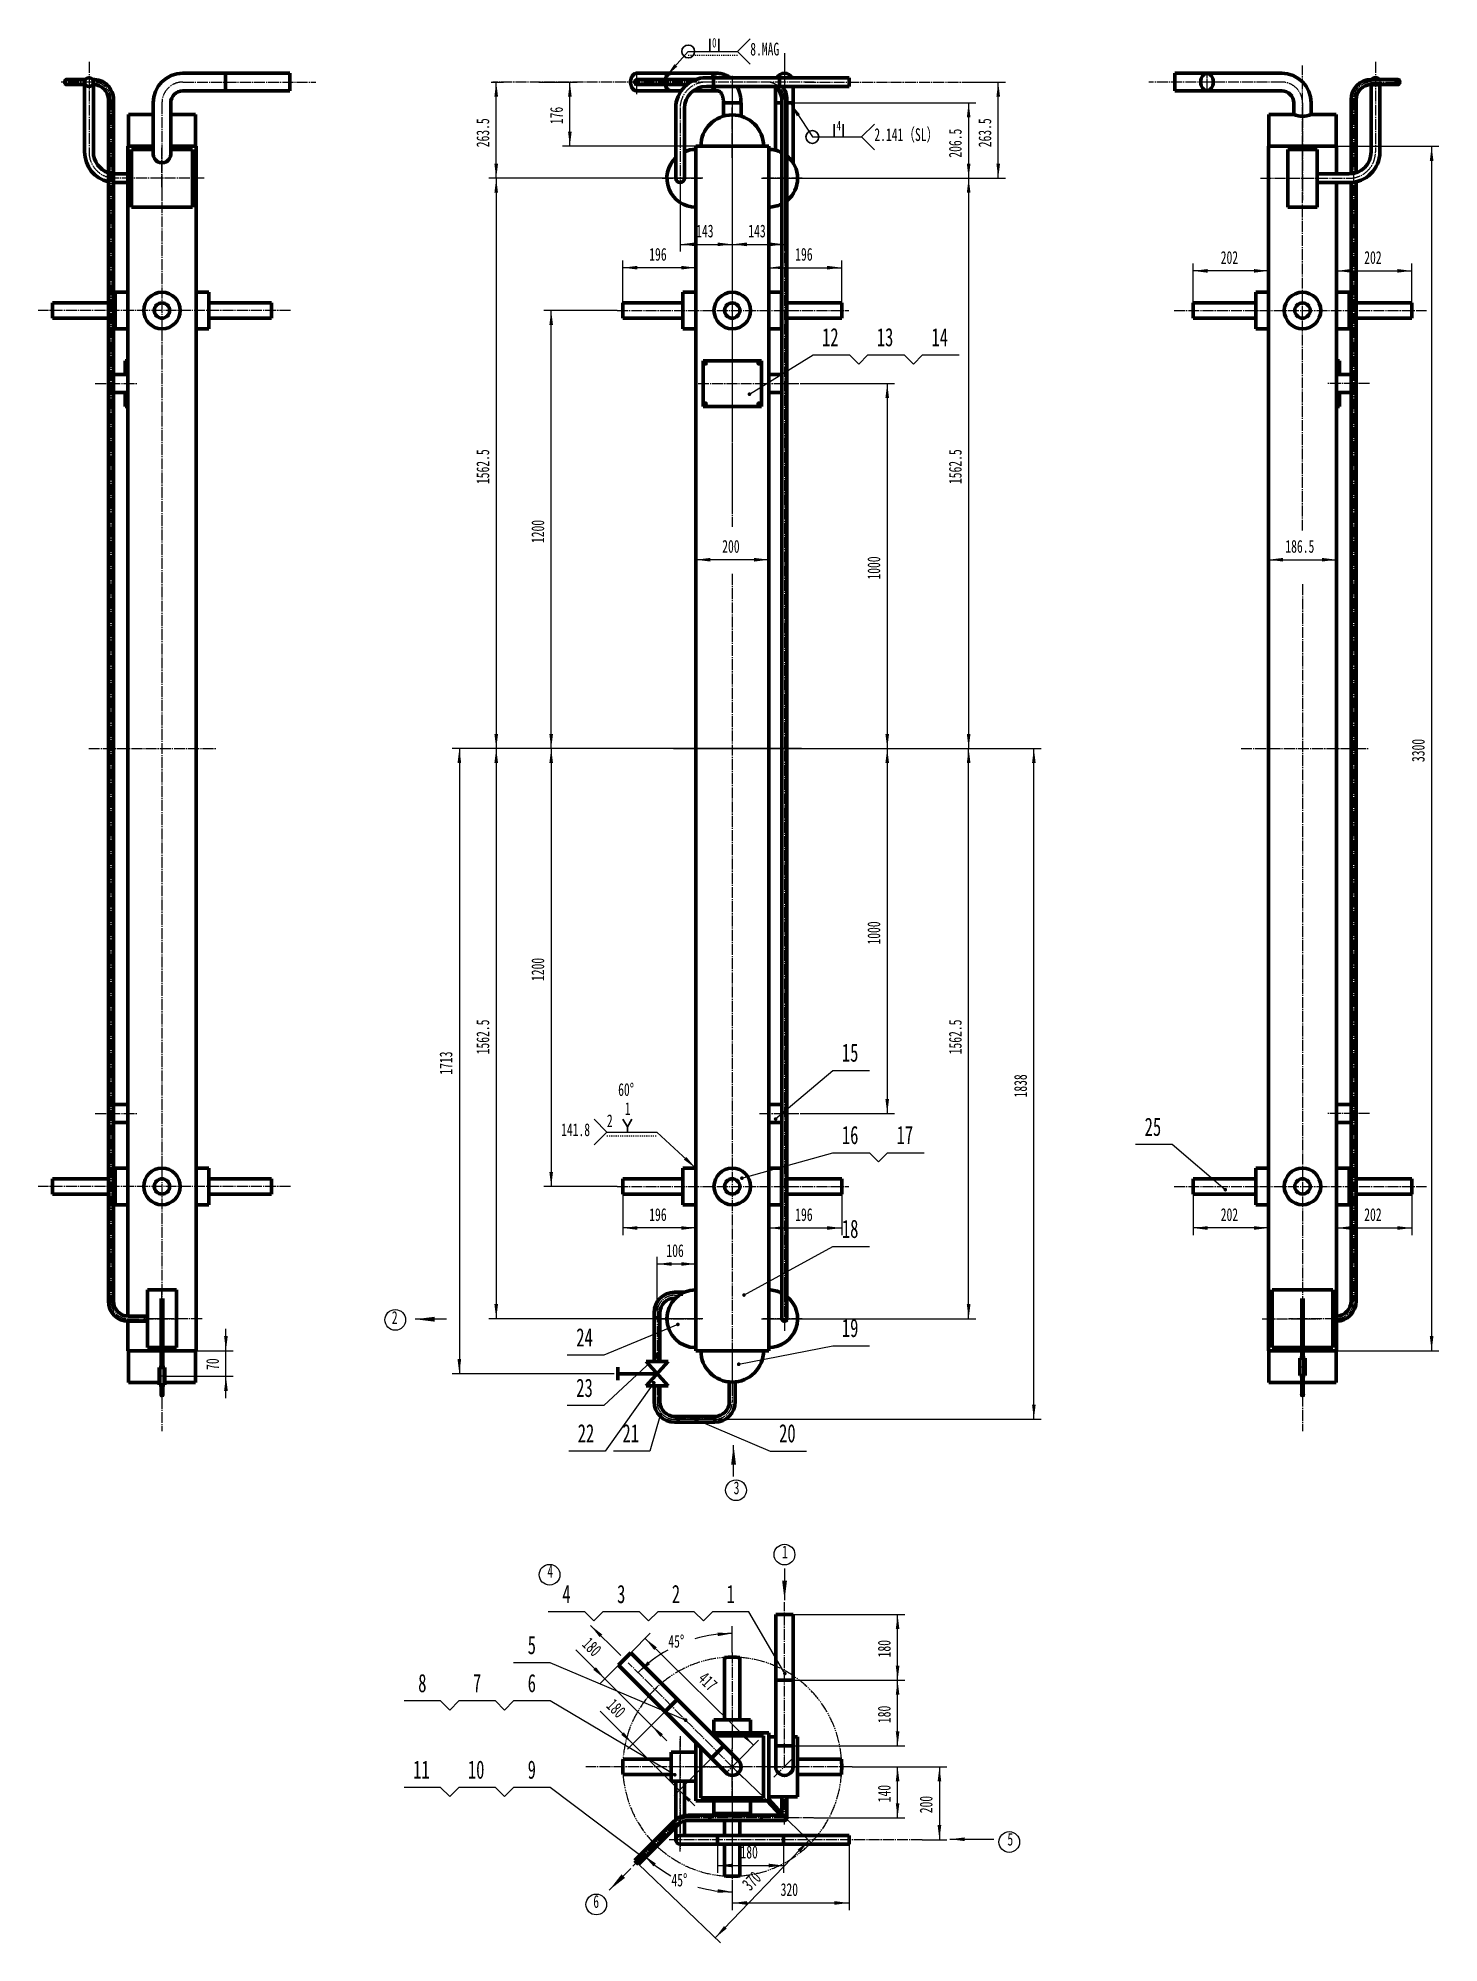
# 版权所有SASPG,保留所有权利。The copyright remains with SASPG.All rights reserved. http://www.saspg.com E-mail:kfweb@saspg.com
# Model space of a CAD drawing. Header units: millimetres. Extents: x -2834 to 1005, y -2530 to 2689.
import ezdxf

# ---------------------------------------------------------------- set-up
doc = ezdxf.new("R2010")
doc.units = ezdxf.units.MM
for name, pattern in [('EB_DASH', [6, 3, -3]), ('EB_DASHDOT', [39, 30, -3, 3, -3]), ('EB_DASHDOTDOT', [45, 30, -3, 3, -3, 3, -3])]:
    doc.linetypes.add(name, pattern=pattern)
for name, color, linetype, lineweight in [('CAXA0', 7, 'Continuous', 70), ('CAXA1', 1, 'EB_DASHDOT', 25), ('CAXA3', 7, 'Continuous', 25), ('CAXA4', 3, 'Continuous', 25)]:
    doc.layers.add(name, color=color, linetype=linetype, lineweight=lineweight)
doc.styles.add('UserTxtStyle15', font='', dxfattribs={"width": 0.667})
doc.styles.add('标准', font='', dxfattribs={"width": 0.667})
doc.styles.get('UserTxtStyle15').set_extended_font_data('FangSong_GB2312')
doc.styles.get('标准').set_extended_font_data('FangSong_GB2312')
doc.dimstyles.new('标准', dxfattribs={"dimscale": 10, "dimtxt": 3.5, "dimasz": 4, "dimexe": 2, "dimexo": 0, "dimtad": 1, "dimdec": 1, "dimdsep": 46, "dimtxsty": '标准', "dimcen": 0, "dimdle": 6, "dimaunit": 1, "dimazin": 2, "dimtfac": 1, "dimtdec": 3, "dimtmove": 0, "dimatfit": 3, "dimfxl": 0, "dimtolj": 1, "dimtzin": 0, "dimarcsym": 0})

msp = doc.modelspace()

# ---------------------------------------------------------------- texts
at = {"layer": 'CAXA4', "linetype": 'Continuous', "lineweight": 25, "attachment_point": 1, "style": '标准'}
for s, insert, char_height in [('\\fFangSong_GB2312|b0|i0|p34;0', (-986.79, 2689.27), 26), ('\\fFangSong_GB2312|b0|i0|p34;4', (-645.94, 2462.09), 26), ('\\fFangSong_GB2312|b0|i0|p34;60{%%D}', (-1244.38, -174.42), 35), ('\\fFangSong_GB2312|b0|i0|p34;1', (-1225.96, -226.47), 35), ('\\fFangSong_GB2312|b0|i0|p34;2', (-1864.53, -798.93), 35), ('\\fFangSong_GB2312|b0|i0|p34;3', (-927.94, -1265.66), 35), ('\\fFangSong_GB2312|b0|i0|p34;1', (-795.5, -1441.3), 35), ('\\fFangSong_GB2312|b0|i0|p34;4', (-1438.3, -1494.75), 35), ('\\fFangSong_GB2312|b0|i0|p34;5', (-177.79, -2228.48), 35), ('\\fFangSong_GB2312|b0|i0|p34;6', (-1312.52, -2399.17), 35)]:
    msp.add_mtext(s, dxfattribs=dict(at, insert=insert, char_height=char_height))

# ---------------------------------------------------------------- blocks, each defined once
blk = doc.blocks.new('*CAXBLOCK5556')
at = {"layer": 'CAXA0', "linetype": 'Continuous', "lineweight": 25}
for points in [[(-1031.7, 1259.7), (-991.7, 1264.7), (-991.7, 1254.7)], [(-831.7, 1259.7), (-871.7, 1264.7), (-871.7, 1254.7)]]:
    blk.add_hatch(color=0, dxfattribs=at).paths.add_polyline_path(points, flags=0)
at = {"layer": 'CAXA0', "color": 0, "linetype": 'Continuous', "lineweight": 25}
for p, q in [((-1031.7, 2392.5), (-1031.7, 1239.7)), ((-831.7, 2392.5), (-831.7, 1239.7)), ((-831.7, 1259.7), (-1031.7, 1259.7))]:
    blk.add_line(p, q, dxfattribs=at)
at = {"layer": 'CAXA0', "color": 0, "linetype": 'Continuous', "lineweight": 25, "insert": (-959.2, 1313.9), "char_height": 35, "attachment_point": 1, "style": '标准'}
blk.add_mtext('\\fFangSong_GB2312|b0|i0|p34;200', dxfattribs=at)
blk = doc.blocks.new('CAXBLOCK56', base_point=(-1714.3, -821.3))
at = {"layer": 'CAXA0', "linetype": 'Continuous', "lineweight": 25}
blk.add_hatch(color=0, dxfattribs=at).paths.add_polyline_path([(-1800.6, -821.3), (-1746.8, -814.6), (-1746.8, -828)], flags=0)
at = {"layer": 'CAXA0', "color": 0, "linetype": 'Continuous', "lineweight": 25}
blk.add_line((-1714.3, -821.3), (-1800.6, -821.3), dxfattribs=at)
blk = doc.blocks.new('*CAXBLOCK5758')
at = {"layer": 'CAXA4', "linetype": 'Continuous', "lineweight": 25}
for points in [[(-1376.7, 2568.5), (-1371.7, 2528.5), (-1381.7, 2528.5)], [(-1376.7, 2392.5), (-1371.7, 2432.5), (-1381.7, 2432.5)]]:
    blk.add_hatch(color=0, dxfattribs=at).paths.add_polyline_path(points, flags=0)
at = {"layer": 'CAXA4', "color": 0, "linetype": 'Continuous', "lineweight": 25}
for p, q in [((-1461.8, 2568.5), (-1356.7, 2568.5)), ((-1376.7, 2392.5), (-1376.7, 2568.5)), ((-1031.7, 2392.5), (-1396.7, 2392.5))]:
    blk.add_line(p, q, dxfattribs=at)
at = {"layer": 'CAXA4', "color": 0, "linetype": 'Continuous', "lineweight": 25, "insert": (-1430.9, 2453), "char_height": 35, "attachment_point": 1, "rotation": 90, "style": '标准'}
blk.add_mtext('\\fFangSong_GB2312|b0|i0|p34;176', dxfattribs=at)
blk = doc.blocks.new('*CAXBLOCK5859')
at = {"layer": 'CAXA4', "linetype": 'Continuous', "lineweight": 25}
for points in [[(-2319.1, -907.5), (-2314.1, -867.5), (-2324.1, -867.5)], [(-2319.1, -977.5), (-2314.1, -1017.5), (-2324.1, -1017.5)]]:
    blk.add_hatch(color=0, dxfattribs=at).paths.add_polyline_path(points, flags=0)
at = {"layer": 'CAXA4', "color": 0, "linetype": 'Continuous', "lineweight": 25}
for p, q in [((-2319.1, -1037.5), (-2319.1, -847.5)), ((-2401.1, -907.5), (-2299.1, -907.5)), ((-2485.8, -977.5), (-2299.1, -977.5))]:
    blk.add_line(p, q, dxfattribs=at)
at = {"layer": 'CAXA4', "color": 0, "linetype": 'Continuous', "lineweight": 25, "insert": (-2373.3, -960.2), "char_height": 35, "attachment_point": 1, "rotation": 90, "style": '标准'}
blk.add_mtext('\\fFangSong_GB2312|b0|i0|p34;70', dxfattribs=at)
blk = doc.blocks.new('*CAXBLOCK5960')
at = {"layer": 'CAXA4', "linetype": 'Continuous', "lineweight": 25}
for points in [[(-931.7, -2420.7), (-891.7, -2425.7), (-891.7, -2415.7)], [(-611.7, -2420.7), (-651.7, -2425.7), (-651.7, -2415.7)]]:
    blk.add_hatch(color=0, dxfattribs=at).paths.add_polyline_path(points, flags=0)
at = {"layer": 'CAXA4', "color": 0, "linetype": 'Continuous', "lineweight": 25}
for p, q in [((-611.7, -2259.4), (-611.7, -2440.7)), ((-931.7, -2381.8), (-931.7, -2440.7)), ((-931.7, -2420.7), (-611.7, -2420.7))]:
    blk.add_line(p, q, dxfattribs=at)
at = {"layer": 'CAXA4', "color": 0, "linetype": 'Continuous', "lineweight": 25, "insert": (-799.2, -2366.5), "char_height": 35, "attachment_point": 1, "style": '标准'}
blk.add_mtext('\\fFangSong_GB2312|b0|i0|p34;320', dxfattribs=at)
blk = doc.blocks.new('CAXBLOCK60', base_point=(-1268.7, -2385.4))
at = {"layer": 'CAXA0', "linetype": 'Continuous', "lineweight": 25}
blk.add_hatch(color=0, dxfattribs=at).paths.add_polyline_path([(-1268.7, -2385.4), (-1235.4, -2342.5), (-1225.8, -2352.1)], flags=0)
at = {"layer": 'CAXA0', "color": 0, "linetype": 'Continuous', "lineweight": 25}
blk.add_line((-1268.7, -2385.4), (-1209.6, -2326.3), dxfattribs=at)
blk = doc.blocks.new('CAXBLOCK61', base_point=(-1237.3, -1742.9))
at = {"layer": 'CAXA0', "linetype": 'Continuous', "lineweight": 25}
blk.add_hatch(color=0, dxfattribs=at).paths.add_polyline_path([(-1319.7, -1660.5), (-1295, -1692.3), (-1287.9, -1685.2)], flags=0)
at = {"layer": 'CAXA0', "color": 0, "linetype": 'Continuous', "lineweight": 25}
blk.add_line((-1237.3, -1742.9), (-1319.7, -1660.5), dxfattribs=at)
blk = doc.blocks.new('*CAXBLOCK6263')
at = {"layer": 'CAXA4', "linetype": 'Continuous', "lineweight": 25}
for points in [[(-1170.4, -1695.8), (-1145.5, -1727.5), (-1138.4, -1720.3)], [(-873.5, -1988.6), (-905.4, -1964), (-898.4, -1956.9)]]:
    blk.add_hatch(color=0, dxfattribs=at).paths.add_polyline_path(points, flags=0)
at = {"layer": 'CAXA4', "color": 0, "linetype": 'Continuous', "lineweight": 25}
for p, q in [((-1209.6, -1735.6), (-1156.4, -1681.6)), ((-1170.4, -1695.8), (-873.5, -1988.6)), ((-912.6, -2028.3), (-859.4, -1974.3))]:
    blk.add_line(p, q, dxfattribs=at)
at = {"layer": 'CAXA4', "color": 0, "linetype": 'Continuous', "lineweight": 25, "insert": (-1003.5, -1784.3), "char_height": 35, "attachment_point": 1, "rotation": 315.4122, "style": '标准'}
blk.add_mtext('\\fFangSong_GB2312|b0|i0|p34;417', dxfattribs=at)
blk = doc.blocks.new('*CAXBLOCK6364')
at = {"layer": 'CAXA4', "linetype": 'Continuous', "lineweight": 25}
for points in [[(537.6, 1259.7), (577.6, 1254.7), (577.6, 1264.7)], [(724.1, 1259.7), (684.1, 1254.7), (684.1, 1264.7)]]:
    blk.add_hatch(color=0, dxfattribs=at).paths.add_polyline_path(points, flags=0)
at = {"layer": 'CAXA4', "color": 0, "linetype": 'Continuous', "lineweight": 25}
for p, q in [((537.6, -907.5), (537.6, 1279.7)), ((537.6, 1259.7), (724.1, 1259.7)), ((724.1, -907.5), (724.1, 1279.7))]:
    blk.add_line(p, q, dxfattribs=at)
at = {"layer": 'CAXA4', "color": 0, "linetype": 'Continuous', "lineweight": 25, "insert": (583.8, 1313.9), "char_height": 35, "attachment_point": 1, "style": '标准'}
blk.add_mtext('\\fFangSong_GB2312|b0|i0|p34;186.5', dxfattribs=at)
blk = doc.blocks.new('*CAXBLOCK6465')
at = {"layer": 'CAXA4', "linetype": 'Continuous', "lineweight": 25}
for points in [[(984.6, 2392.5), (979.6, 2352.5), (989.6, 2352.5)], [(984.6, -907.5), (979.6, -867.5), (989.6, -867.5)]]:
    blk.add_hatch(color=0, dxfattribs=at).paths.add_polyline_path(points, flags=0)
at = {"layer": 'CAXA4', "color": 0, "linetype": 'Continuous', "lineweight": 25}
for p, q in [((724.1, 2392.5), (1004.6, 2392.5)), ((984.6, 2392.5), (984.6, -907.5)), ((724.1, -907.5), (1004.6, -907.5))]:
    blk.add_line(p, q, dxfattribs=at)
at = {"layer": 'CAXA4', "color": 0, "linetype": 'Continuous', "lineweight": 25, "insert": (930.4, 705.3), "char_height": 35, "attachment_point": 1, "rotation": 90, "style": '标准'}
blk.add_mtext('\\fFangSong_GB2312|b0|i0|p34;3300', dxfattribs=at)
blk = doc.blocks.new('*CAXBLOCK6566')
at = {"layer": 'CAXA4', "linetype": 'Continuous', "lineweight": 25}
for points in [[(-721.7, -2249.7), (-745.8, -2282), (-753, -2275)], [(-978.4, -2516.2), (-947, -2490.9), (-954.2, -2484)]]:
    blk.add_hatch(color=0, dxfattribs=at).paths.add_polyline_path(points, flags=0)
at = {"layer": 'CAXA4', "color": 0, "linetype": 'Continuous', "lineweight": 25}
for p, q in [((-931.7, -2047.4), (-707.3, -2263.5)), ((-978.4, -2516.2), (-721.7, -2249.7)), ((-1188.4, -2314), (-964, -2530.1))]:
    blk.add_line(p, q, dxfattribs=at)
at = {"layer": 'CAXA4', "color": 0, "linetype": 'Continuous', "lineweight": 25, "insert": (-908.1, -2365.2), "char_height": 35, "attachment_point": 1, "rotation": 46.0838, "style": '标准'}
blk.add_mtext('\\fFangSong_GB2312|b0|i0|p34;370', dxfattribs=at)
blk = doc.blocks.new('CAXBLOCK67', base_point=(-1530.9, -1867))
at = {"layer": 'CAXA0', "linetype": 'Continuous', "lineweight": 25}
blk.add_hatch(color=0, dxfattribs=at).paths.add_polyline_path([(-1084.3, -2069.4), (-1084.3, -2068.6), (-1084.5, -2067.9), (-1084.8, -2067.1), (-1085.2, -2066.5), (-1085.7, -2065.9), (-1086.3, -2065.4), (-1087, -2064.9), (-1087.7, -2064.6), (-1088.5, -2064.5), (-1089.3, -2064.4), (-1090, -2064.5), (-1090.8, -2064.6), (-1091.5, -2064.9), (-1092.2, -2065.4), (-1092.8, -2065.9), (-1093.3, -2066.5), (-1093.7, -2067.1), (-1094, -2067.9), (-1094.2, -2068.6), (-1094.3, -2069.4), (-1094.2, -2070.2), (-1094, -2070.9), (-1093.7, -2071.7), (-1093.3, -2072.3), (-1092.8, -2072.9), (-1092.2, -2073.4), (-1091.5, -2073.9), (-1090.8, -2074.2), (-1090, -2074.3), (-1089.3, -2074.4), (-1088.5, -2074.3), (-1087.7, -2074.2), (-1087, -2073.9), (-1086.3, -2073.4), (-1085.7, -2072.9), (-1085.2, -2072.3), (-1084.8, -2071.7), (-1084.5, -2070.9), (-1084.3, -2070.2)], flags=0)
at = {"layer": 'CAXA0', "color": 0, "linetype": 'Continuous', "lineweight": 25}
for p, q in [((-1430.9, -1867), (-1530.9, -1867)), ((-1089.3, -2069.4), (-1430.9, -1867))]:
    blk.add_line(p, q, dxfattribs=at)
at = {"layer": 'CAXA0', "color": 0, "linetype": 'Continuous', "lineweight": 25, "insert": (-1492.3, -1793.2), "char_height": 50, "attachment_point": 1, "style": 'UserTxtStyle15'}
blk.add_mtext('\\fFangSong_GB2312|b0|i0|p34;6', dxfattribs=at)
blk = doc.blocks.new('CAXBLOCK68', base_point=(-1680.9, -1867))
at = {"layer": 'CAXA0', "color": 0, "linetype": 'Continuous', "lineweight": 25}
for p, q in [((-1580.9, -1867), (-1680.9, -1867)), ((-1580.9, -1867), (-1555.9, -1892)), ((-1530.9, -1867), (-1555.9, -1892))]:
    blk.add_line(p, q, dxfattribs=at)
at = {"layer": 'CAXA0', "color": 0, "linetype": 'Continuous', "lineweight": 25, "insert": (-1642.3, -1793.2), "char_height": 50, "attachment_point": 1, "style": 'UserTxtStyle15'}
blk.add_mtext('\\fFangSong_GB2312|b0|i0|p34;7', dxfattribs=at)
blk = doc.blocks.new('CAXBLOCK69', base_point=(-1830.9, -1867))
at = {"layer": 'CAXA0', "color": 0, "linetype": 'Continuous', "lineweight": 25}
for p, q in [((-1730.9, -1867), (-1830.9, -1867)), ((-1730.9, -1867), (-1705.9, -1892)), ((-1680.9, -1867), (-1705.9, -1892))]:
    blk.add_line(p, q, dxfattribs=at)
at = {"layer": 'CAXA0', "color": 0, "linetype": 'Continuous', "lineweight": 25, "insert": (-1792.3, -1793.2), "char_height": 50, "attachment_point": 1, "style": 'UserTxtStyle15'}
blk.add_mtext('\\fFangSong_GB2312|b0|i0|p34;8', dxfattribs=at)
blk = doc.blocks.new('CAXBLOCK66', base_point=(-1089.3, -2069.4))
at = {"layer": 'CAXA0', "color": 0, "linetype": 'Continuous', "lineweight": 70}
for name, p in [('CAXBLOCK69', (-1830.9, -1867)), ('CAXBLOCK68', (-1680.9, -1867)), ('CAXBLOCK67', (-1530.9, -1867))]:
    blk.add_blockref(name, p, dxfattribs=at)
blk = doc.blocks.new('CAXBLOCK71', base_point=(-1530.9, -2104.2))
at = {"layer": 'CAXA0', "linetype": 'Continuous', "lineweight": 25}
blk.add_hatch(color=0, dxfattribs=at).paths.add_polyline_path([(-1177.4, -2291.2), (-1177.4, -2290.4), (-1177.6, -2289.6), (-1177.9, -2288.9), (-1178.3, -2288.2), (-1178.8, -2287.6), (-1179.4, -2287.1), (-1180.1, -2286.7), (-1180.8, -2286.4), (-1181.6, -2286.2), (-1182.4, -2286.2), (-1183.2, -2286.2), (-1183.9, -2286.4), (-1184.6, -2286.7), (-1185.3, -2287.1), (-1185.9, -2287.6), (-1186.4, -2288.2), (-1186.8, -2288.9), (-1187.1, -2289.6), (-1187.3, -2290.4), (-1187.4, -2291.2), (-1187.3, -2291.9), (-1187.1, -2292.7), (-1186.8, -2293.4), (-1186.4, -2294.1), (-1185.9, -2294.7), (-1185.3, -2295.2), (-1184.6, -2295.6), (-1183.9, -2295.9), (-1183.2, -2296.1), (-1182.4, -2296.2), (-1181.6, -2296.1), (-1180.8, -2295.9), (-1180.1, -2295.6), (-1179.4, -2295.2), (-1178.8, -2294.7), (-1178.3, -2294.1), (-1177.9, -2293.4), (-1177.6, -2292.7), (-1177.4, -2291.9)], flags=0)
at = {"layer": 'CAXA0', "color": 0, "linetype": 'Continuous', "lineweight": 25}
for p, q in [((-1430.9, -2104.2), (-1530.9, -2104.2)), ((-1182.4, -2291.2), (-1430.9, -2104.2))]:
    blk.add_line(p, q, dxfattribs=at)
at = {"layer": 'CAXA0', "color": 0, "linetype": 'Continuous', "lineweight": 25, "insert": (-1492.3, -2030.3), "char_height": 50, "attachment_point": 1, "style": 'UserTxtStyle15'}
blk.add_mtext('\\fFangSong_GB2312|b0|i0|p34;9', dxfattribs=at)
blk = doc.blocks.new('CAXBLOCK72', base_point=(-1680.9, -2104.2))
at = {"layer": 'CAXA0', "color": 0, "linetype": 'Continuous', "lineweight": 25}
for p, q in [((-1580.9, -2104.2), (-1680.9, -2104.2)), ((-1580.9, -2104.2), (-1555.9, -2129.2)), ((-1530.9, -2104.2), (-1555.9, -2129.2))]:
    blk.add_line(p, q, dxfattribs=at)
at = {"layer": 'CAXA0', "color": 0, "linetype": 'Continuous', "lineweight": 25, "insert": (-1656.2, -2030.3), "char_height": 50, "attachment_point": 1, "style": 'UserTxtStyle15'}
blk.add_mtext('\\fFangSong_GB2312|b0|i0|p34;10', dxfattribs=at)
blk = doc.blocks.new('CAXBLOCK73', base_point=(-1830.9, -2104.2))
at = {"layer": 'CAXA0', "color": 0, "linetype": 'Continuous', "lineweight": 25}
for p, q in [((-1730.9, -2104.2), (-1830.9, -2104.2)), ((-1730.9, -2104.2), (-1705.9, -2129.2)), ((-1680.9, -2104.2), (-1705.9, -2129.2))]:
    blk.add_line(p, q, dxfattribs=at)
at = {"layer": 'CAXA0', "color": 0, "linetype": 'Continuous', "lineweight": 25, "insert": (-1806.2, -2030.3), "char_height": 50, "attachment_point": 1, "style": 'UserTxtStyle15'}
blk.add_mtext('\\fFangSong_GB2312|b0|i0|p34;11', dxfattribs=at)
blk = doc.blocks.new('CAXBLOCK70', base_point=(-1182.4, -2291.2))
at = {"layer": 'CAXA0', "color": 0, "linetype": 'Continuous', "lineweight": 70}
for name, p in [('CAXBLOCK73', (-1830.9, -2104.2)), ('CAXBLOCK72', (-1680.9, -2104.2)), ('CAXBLOCK71', (-1530.9, -2104.2))]:
    blk.add_blockref(name, p, dxfattribs=at)
blk = doc.blocks.new('CAXBLOCK75', base_point=(-556, -139.6))
at = {"layer": 'CAXA0', "linetype": 'Continuous', "lineweight": 25}
blk.add_hatch(color=0, dxfattribs=at).paths.add_polyline_path([(-807.8, -272.7), (-807.9, -271.9), (-808.1, -271.1), (-808.4, -270.4), (-808.8, -269.7), (-809.3, -269.1), (-809.9, -268.6), (-810.6, -268.2), (-811.3, -267.9), (-812, -267.7), (-812.8, -267.7), (-813.6, -267.7), (-814.4, -267.9), (-815.1, -268.2), (-815.8, -268.6), (-816.4, -269.1), (-816.9, -269.7), (-817.3, -270.4), (-817.6, -271.1), (-817.8, -271.9), (-817.8, -272.7), (-817.8, -273.4), (-817.6, -274.2), (-817.3, -274.9), (-816.9, -275.6), (-816.4, -276.2), (-815.8, -276.7), (-815.1, -277.1), (-814.4, -277.4), (-813.6, -277.6), (-812.8, -277.7), (-812, -277.6), (-811.3, -277.4), (-810.6, -277.1), (-809.9, -276.7), (-809.3, -276.2), (-808.8, -275.6), (-808.4, -274.9), (-808.1, -274.2), (-807.9, -273.4)], flags=0)
at = {"layer": 'CAXA0', "color": 0, "linetype": 'Continuous', "lineweight": 25}
for p, q in [((-812.8, -272.7), (-656, -139.6)), ((-656, -139.6), (-556, -139.6))]:
    blk.add_line(p, q, dxfattribs=at)
at = {"layer": 'CAXA0', "color": 0, "linetype": 'Continuous', "lineweight": 25, "insert": (-631.4, -65.7), "char_height": 50, "attachment_point": 1, "style": 'UserTxtStyle15'}
blk.add_mtext('\\fFangSong_GB2312|b0|i0|p34;15', dxfattribs=at)
blk = doc.blocks.new('CAXBLOCK74', base_point=(-812.8, -272.7))
at = {"layer": 'CAXA0', "color": 0, "linetype": 'ByBlock', "lineweight": -2}
blk.add_blockref('CAXBLOCK75', (-556, -139.6), dxfattribs=at)
blk = doc.blocks.new('CAXBLOCK77', base_point=(-556, -893.9))
at = {"layer": 'CAXA0', "linetype": 'Continuous', "lineweight": 25}
blk.add_hatch(color=0, dxfattribs=at).paths.add_polyline_path([(-909, -944.5), (-909.1, -943.8), (-909.3, -943), (-909.6, -942.3), (-910, -941.6), (-910.5, -941), (-911.1, -940.5), (-911.8, -940.1), (-912.5, -939.8), (-913.3, -939.6), (-914, -939.5), (-914.8, -939.6), (-915.6, -939.8), (-916.3, -940.1), (-917, -940.5), (-917.6, -941), (-918.1, -941.6), (-918.5, -942.3), (-918.8, -943), (-919, -943.8), (-919, -944.5), (-919, -945.3), (-918.8, -946.1), (-918.5, -946.8), (-918.1, -947.5), (-917.6, -948.1), (-917, -948.6), (-916.3, -949), (-915.6, -949.3), (-914.8, -949.5), (-914, -949.5), (-913.3, -949.5), (-912.5, -949.3), (-911.8, -949), (-911.1, -948.6), (-910.5, -948.1), (-910, -947.5), (-909.6, -946.8), (-909.3, -946.1), (-909.1, -945.3)], flags=0)
at = {"layer": 'CAXA0', "color": 0, "linetype": 'Continuous', "lineweight": 25}
for p, q in [((-914, -944.5), (-656, -893.9)), ((-656, -893.9), (-556, -893.9))]:
    blk.add_line(p, q, dxfattribs=at)
at = {"layer": 'CAXA0', "color": 0, "linetype": 'Continuous', "lineweight": 25, "insert": (-631.4, -820), "char_height": 50, "attachment_point": 1, "style": 'UserTxtStyle15'}
blk.add_mtext('\\fFangSong_GB2312|b0|i0|p34;19', dxfattribs=at)
blk = doc.blocks.new('CAXBLOCK76', base_point=(-914, -944.5))
at = {"layer": 'CAXA0', "color": 0, "linetype": 'ByBlock', "lineweight": -2}
blk.add_blockref('CAXBLOCK77', (-556, -893.9), dxfattribs=at)
blk = doc.blocks.new('CAXBLOCK79', base_point=(-556, -365.3))
at = {"layer": 'CAXA0', "linetype": 'Continuous', "lineweight": 25}
blk.add_hatch(color=0, dxfattribs=at).paths.add_polyline_path([(-900.3, -434.7), (-900.3, -434), (-900.5, -433.2), (-900.8, -432.5), (-901.2, -431.8), (-901.7, -431.2), (-902.3, -430.7), (-903, -430.3), (-903.7, -430), (-904.5, -429.8), (-905.3, -429.7), (-906, -429.8), (-906.8, -430), (-907.5, -430.3), (-908.2, -430.7), (-908.8, -431.2), (-909.3, -431.8), (-909.7, -432.5), (-910, -433.2), (-910.2, -434), (-910.3, -434.7), (-910.2, -435.5), (-910, -436.3), (-909.7, -437), (-909.3, -437.7), (-908.8, -438.3), (-908.2, -438.8), (-907.5, -439.2), (-906.8, -439.5), (-906, -439.7), (-905.3, -439.7), (-904.5, -439.7), (-903.7, -439.5), (-903, -439.2), (-902.3, -438.8), (-901.7, -438.3), (-901.2, -437.7), (-900.8, -437), (-900.5, -436.3), (-900.3, -435.5)], flags=0)
at = {"layer": 'CAXA0', "color": 0, "linetype": 'Continuous', "lineweight": 25}
for p, q in [((-905.3, -434.7), (-656, -365.3)), ((-656, -365.3), (-556, -365.3))]:
    blk.add_line(p, q, dxfattribs=at)
at = {"layer": 'CAXA0', "color": 0, "linetype": 'Continuous', "lineweight": 25, "insert": (-631.4, -291.4), "char_height": 50, "attachment_point": 1, "style": 'UserTxtStyle15'}
blk.add_mtext('\\fFangSong_GB2312|b0|i0|p34;16', dxfattribs=at)
blk = doc.blocks.new('CAXBLOCK80', base_point=(-406, -365.3))
at = {"layer": 'CAXA0', "color": 0, "linetype": 'Continuous', "lineweight": 25}
for p, q in [((-556, -365.3), (-531, -390.3)), ((-506, -365.3), (-531, -390.3)), ((-506, -365.3), (-406, -365.3))]:
    blk.add_line(p, q, dxfattribs=at)
at = {"layer": 'CAXA0', "color": 0, "linetype": 'Continuous', "lineweight": 25, "insert": (-481.4, -291.4), "char_height": 50, "attachment_point": 1, "style": 'UserTxtStyle15'}
blk.add_mtext('\\fFangSong_GB2312|b0|i0|p34;17', dxfattribs=at)
blk = doc.blocks.new('CAXBLOCK78', base_point=(-905.3, -434.7))
at = {"layer": 'CAXA0', "color": 0, "linetype": 'Continuous', "lineweight": 70}
for name, p in [('CAXBLOCK79', (-556, -365.3)), ('CAXBLOCK80', (-406, -365.3))]:
    blk.add_blockref(name, p, dxfattribs=at)
blk = doc.blocks.new('CAXBLOCK82', base_point=(-610.3, 1820.7))
at = {"layer": 'CAXA0', "linetype": 'Continuous', "lineweight": 25}
blk.add_hatch(color=0, dxfattribs=at).paths.add_polyline_path([(-879.7, 1713.2), (-879.8, 1714), (-880, 1714.8), (-880.3, 1715.5), (-880.7, 1716.1), (-881.2, 1716.7), (-881.8, 1717.3), (-882.5, 1717.7), (-883.2, 1718), (-883.9, 1718.1), (-884.7, 1718.2), (-885.5, 1718.1), (-886.3, 1718), (-887, 1717.7), (-887.7, 1717.3), (-888.3, 1716.7), (-888.8, 1716.1), (-889.2, 1715.5), (-889.5, 1714.8), (-889.7, 1714), (-889.7, 1713.2), (-889.7, 1712.4), (-889.5, 1711.7), (-889.2, 1710.9), (-888.8, 1710.3), (-888.3, 1709.7), (-887.7, 1709.2), (-887, 1708.8), (-886.3, 1708.5), (-885.5, 1708.3), (-884.7, 1708.2), (-883.9, 1708.3), (-883.2, 1708.5), (-882.5, 1708.8), (-881.8, 1709.2), (-881.2, 1709.7), (-880.7, 1710.3), (-880.3, 1710.9), (-880, 1711.7), (-879.8, 1712.4)], flags=0)
at = {"layer": 'CAXA0', "color": 0, "linetype": 'Continuous', "lineweight": 25}
for p, q in [((-884.7, 1713.2), (-710.3, 1820.7)), ((-710.3, 1820.7), (-610.3, 1820.7))]:
    blk.add_line(p, q, dxfattribs=at)
at = {"layer": 'CAXA0', "color": 0, "linetype": 'Continuous', "lineweight": 25, "insert": (-685.7, 1894.6), "char_height": 50, "attachment_point": 1, "style": 'UserTxtStyle15'}
blk.add_mtext('\\fFangSong_GB2312|b0|i0|p34;12', dxfattribs=at)
blk = doc.blocks.new('CAXBLOCK83', base_point=(-460.3, 1820.7))
at = {"layer": 'CAXA0', "color": 0, "linetype": 'Continuous', "lineweight": 25}
for p, q in [((-610.3, 1820.7), (-585.3, 1795.7)), ((-560.3, 1820.7), (-585.3, 1795.7)), ((-560.3, 1820.7), (-460.3, 1820.7))]:
    blk.add_line(p, q, dxfattribs=at)
at = {"layer": 'CAXA0', "color": 0, "linetype": 'Continuous', "lineweight": 25, "insert": (-535.7, 1894.6), "char_height": 50, "attachment_point": 1, "style": 'UserTxtStyle15'}
blk.add_mtext('\\fFangSong_GB2312|b0|i0|p34;13', dxfattribs=at)
blk = doc.blocks.new('CAXBLOCK84', base_point=(-310.3, 1820.7))
at = {"layer": 'CAXA0', "color": 0, "linetype": 'Continuous', "lineweight": 25}
for p, q in [((-460.3, 1820.7), (-435.3, 1795.7)), ((-410.3, 1820.7), (-435.3, 1795.7)), ((-410.3, 1820.7), (-310.3, 1820.7))]:
    blk.add_line(p, q, dxfattribs=at)
at = {"layer": 'CAXA0', "color": 0, "linetype": 'Continuous', "lineweight": 25, "insert": (-385.7, 1894.6), "char_height": 50, "attachment_point": 1, "style": 'UserTxtStyle15'}
blk.add_mtext('\\fFangSong_GB2312|b0|i0|p34;14', dxfattribs=at)
blk = doc.blocks.new('CAXBLOCK81', base_point=(-884.7, 1713.2))
at = {"layer": 'CAXA0', "color": 0, "linetype": 'Continuous', "lineweight": 70}
for name, p in [('CAXBLOCK82', (-610.3, 1820.7)), ('CAXBLOCK83', (-460.3, 1820.7)), ('CAXBLOCK84', (-310.3, 1820.7))]:
    blk.add_blockref(name, p, dxfattribs=at)
blk = doc.blocks.new('CAXBLOCK86', base_point=(-985.9, -1622.9))
at = {"layer": 'CAXA0', "linetype": 'Continuous', "lineweight": 25}
blk.add_hatch(color=0, dxfattribs=at).paths.add_polyline_path([(-782.4, -1791.9), (-782.5, -1791.1), (-782.7, -1790.4), (-783, -1789.6), (-783.4, -1789), (-783.9, -1788.4), (-784.5, -1787.9), (-785.1, -1787.5), (-785.9, -1787.2), (-786.6, -1787), (-787.4, -1786.9), (-788.2, -1787), (-789, -1787.2), (-789.7, -1787.5), (-790.3, -1787.9), (-790.9, -1788.4), (-791.5, -1789), (-791.9, -1789.6), (-792.2, -1790.4), (-792.3, -1791.1), (-792.4, -1791.9), (-792.3, -1792.7), (-792.2, -1793.5), (-791.9, -1794.2), (-791.5, -1794.8), (-790.9, -1795.4), (-790.3, -1796), (-789.7, -1796.4), (-789, -1796.7), (-788.2, -1796.8), (-787.4, -1796.9), (-786.6, -1796.8), (-785.9, -1796.7), (-785.1, -1796.4), (-784.5, -1796), (-783.9, -1795.4), (-783.4, -1794.8), (-783, -1794.2), (-782.7, -1793.5), (-782.5, -1792.7)], flags=0)
at = {"layer": 'CAXA0', "color": 0, "linetype": 'Continuous', "lineweight": 25}
for p, q in [((-885.9, -1622.9), (-985.9, -1622.9)), ((-787.4, -1791.9), (-885.9, -1622.9))]:
    blk.add_line(p, q, dxfattribs=at)
at = {"layer": 'CAXA0', "color": 0, "linetype": 'Continuous', "lineweight": 25, "insert": (-947.3, -1549.1), "char_height": 50, "attachment_point": 1, "style": 'UserTxtStyle15'}
blk.add_mtext('\\fFangSong_GB2312|b0|i0|p34;1', dxfattribs=at)
blk = doc.blocks.new('CAXBLOCK87', base_point=(-1135.9, -1622.9))
at = {"layer": 'CAXA0', "color": 0, "linetype": 'Continuous', "lineweight": 25}
for p, q in [((-1035.9, -1622.9), (-1135.9, -1622.9)), ((-1035.9, -1622.9), (-1010.9, -1647.9)), ((-985.9, -1622.9), (-1010.9, -1647.9))]:
    blk.add_line(p, q, dxfattribs=at)
at = {"layer": 'CAXA0', "color": 0, "linetype": 'Continuous', "lineweight": 25, "insert": (-1097.3, -1549.1), "char_height": 50, "attachment_point": 1, "style": 'UserTxtStyle15'}
blk.add_mtext('\\fFangSong_GB2312|b0|i0|p34;2', dxfattribs=at)
blk = doc.blocks.new('CAXBLOCK88', base_point=(-1285.9, -1622.9))
at = {"layer": 'CAXA0', "color": 0, "linetype": 'Continuous', "lineweight": 25}
for p, q in [((-1185.9, -1622.9), (-1285.9, -1622.9)), ((-1185.9, -1622.9), (-1160.9, -1647.9)), ((-1135.9, -1622.9), (-1160.9, -1647.9))]:
    blk.add_line(p, q, dxfattribs=at)
at = {"layer": 'CAXA0', "color": 0, "linetype": 'Continuous', "lineweight": 25, "insert": (-1247.3, -1549.1), "char_height": 50, "attachment_point": 1, "style": 'UserTxtStyle15'}
blk.add_mtext('\\fFangSong_GB2312|b0|i0|p34;3', dxfattribs=at)
blk = doc.blocks.new('CAXBLOCK89', base_point=(-1435.9, -1622.9))
at = {"layer": 'CAXA0', "color": 0, "linetype": 'Continuous', "lineweight": 25}
for p, q in [((-1335.9, -1622.9), (-1435.9, -1622.9)), ((-1335.9, -1622.9), (-1310.9, -1647.9)), ((-1285.9, -1622.9), (-1310.9, -1647.9))]:
    blk.add_line(p, q, dxfattribs=at)
at = {"layer": 'CAXA0', "color": 0, "linetype": 'Continuous', "lineweight": 25, "insert": (-1397.3, -1549.1), "char_height": 50, "attachment_point": 1, "style": 'UserTxtStyle15'}
blk.add_mtext('\\fFangSong_GB2312|b0|i0|p34;4', dxfattribs=at)
blk = doc.blocks.new('CAXBLOCK85', base_point=(-787.4, -1791.9))
at = {"layer": 'CAXA0', "color": 0, "linetype": 'Continuous', "lineweight": 70}
for name, p in [('CAXBLOCK89', (-1435.9, -1622.9)), ('CAXBLOCK88', (-1285.9, -1622.9)), ('CAXBLOCK87', (-1135.9, -1622.9)), ('CAXBLOCK86', (-985.9, -1622.9))]:
    blk.add_blockref(name, p, dxfattribs=at)
blk = doc.blocks.new('CAXBLOCK91', base_point=(-1530.9, -1762.8))
at = {"layer": 'CAXA0', "linetype": 'Continuous', "lineweight": 25}
blk.add_hatch(color=0, dxfattribs=at).paths.add_polyline_path([(-1054.6, -1919.6), (-1054.6, -1918.8), (-1054.8, -1918.1), (-1055.1, -1917.3), (-1055.5, -1916.7), (-1056, -1916.1), (-1056.6, -1915.6), (-1057.3, -1915.1), (-1058, -1914.8), (-1058.8, -1914.7), (-1059.6, -1914.6), (-1060.3, -1914.7), (-1061.1, -1914.8), (-1061.8, -1915.1), (-1062.5, -1915.6), (-1063.1, -1916.1), (-1063.6, -1916.7), (-1064, -1917.3), (-1064.3, -1918.1), (-1064.5, -1918.8), (-1064.6, -1919.6), (-1064.5, -1920.4), (-1064.3, -1921.1), (-1064, -1921.9), (-1063.6, -1922.5), (-1063.1, -1923.1), (-1062.5, -1923.6), (-1061.8, -1924.1), (-1061.1, -1924.4), (-1060.3, -1924.5), (-1059.6, -1924.6), (-1058.8, -1924.5), (-1058, -1924.4), (-1057.3, -1924.1), (-1056.6, -1923.6), (-1056, -1923.1), (-1055.5, -1922.5), (-1055.1, -1921.9), (-1054.8, -1921.1), (-1054.6, -1920.4)], flags=0)
at = {"layer": 'CAXA0', "color": 0, "linetype": 'Continuous', "lineweight": 25}
for p, q in [((-1430.9, -1762.8), (-1530.9, -1762.8)), ((-1059.6, -1919.6), (-1430.9, -1762.8))]:
    blk.add_line(p, q, dxfattribs=at)
at = {"layer": 'CAXA0', "color": 0, "linetype": 'Continuous', "lineweight": 25, "insert": (-1492.3, -1688.9), "char_height": 50, "attachment_point": 1, "style": 'UserTxtStyle15'}
blk.add_mtext('\\fFangSong_GB2312|b0|i0|p34;5', dxfattribs=at)
blk = doc.blocks.new('CAXBLOCK90', base_point=(-1059.6, -1919.6))
at = {"layer": 'CAXA0', "color": 0, "linetype": 'ByBlock', "lineweight": -2}
blk.add_blockref('CAXBLOCK91', (-1530.9, -1762.8), dxfattribs=at)
blk = doc.blocks.new('CAXBLOCK92', base_point=(-335.1, -2246.1))
at = {"layer": 'CAXA0', "linetype": 'Continuous', "lineweight": 25}
blk.add_hatch(color=0, dxfattribs=at).paths.add_polyline_path([(-335.1, -2246.1), (-295.1, -2251.1), (-295.1, -2241.1)], flags=0)
at = {"layer": 'CAXA0', "color": 0, "linetype": 'Continuous', "lineweight": 25}
blk.add_line((-335.1, -2246.1), (-214.6, -2246.1), dxfattribs=at)
blk = doc.blocks.new('*CAXBLOCK9394')
at = {"layer": 'CAXA4', "linetype": 'Continuous', "lineweight": 25}
for points in [[(-364, -2047.4), (-369, -2087.4), (-359, -2087.4)], [(-364, -2247.4), (-369, -2207.4), (-359, -2207.4)]]:
    blk.add_hatch(color=0, dxfattribs=at).paths.add_polyline_path(points, flags=0)
at = {"layer": 'CAXA4', "color": 0, "linetype": 'Continuous', "lineweight": 25}
for p, q in [((-602.8, -2047.4), (-344, -2047.4)), ((-364, -2047.4), (-364, -2247.4)), ((-411.3, -2247.4), (-344, -2247.4))]:
    blk.add_line(p, q, dxfattribs=at)
at = {"layer": 'CAXA4', "color": 0, "linetype": 'Continuous', "lineweight": 25, "insert": (-418.2, -2174.9), "char_height": 35, "attachment_point": 1, "rotation": 90, "style": '标准'}
blk.add_mtext('\\fFangSong_GB2312|b0|i0|p34;200', dxfattribs=at)
blk = doc.blocks.new('*CAXBLOCK9495')
at = {"layer": 'CAXA4', "linetype": 'Continuous', "lineweight": 25}
for points in [[(-284, 2305), (-289, 2265), (-279, 2265)], [(-284, 742.5), (-289, 782.5), (-279, 782.5)]]:
    blk.add_hatch(color=0, dxfattribs=at).paths.add_polyline_path(points, flags=0)
at = {"layer": 'CAXA4', "color": 0, "linetype": 'Continuous', "lineweight": 25}
for p, q in [((-739.8, 2305), (-264, 2305)), ((-284, 2305), (-284, 742.5)), ((-1092.4, 742.5), (-264, 742.5))]:
    blk.add_line(p, q, dxfattribs=at)
at = {"layer": 'CAXA4', "color": 0, "linetype": 'Continuous', "lineweight": 25, "insert": (-338.2, 1467), "char_height": 35, "attachment_point": 1, "rotation": 90, "style": '标准'}
blk.add_mtext('\\fFangSong_GB2312|b0|i0|p34;1562.5', dxfattribs=at)
blk = doc.blocks.new('*CAXBLOCK9596')
at = {"layer": 'CAXA4', "linetype": 'Continuous', "lineweight": 25}
for points in [[(-284, 742.5), (-279, 702.5), (-289, 702.5)], [(-284, -820), (-279, -780), (-289, -780)]]:
    blk.add_hatch(color=0, dxfattribs=at).paths.add_polyline_path(points, flags=0)
at = {"layer": 'CAXA4', "color": 0, "linetype": 'Continuous', "lineweight": 25}
for p, q in [((-742.1, 742.5), (-264, 742.5)), ((-284, -820), (-284, 742.5)), ((-851.5, -820), (-264, -820))]:
    blk.add_line(p, q, dxfattribs=at)
at = {"layer": 'CAXA4', "color": 0, "linetype": 'Continuous', "lineweight": 25, "insert": (-338.2, -95.5), "char_height": 35, "attachment_point": 1, "rotation": 90, "style": '标准'}
blk.add_mtext('\\fFangSong_GB2312|b0|i0|p34;1562.5', dxfattribs=at)
blk = doc.blocks.new('*CAXBLOCK9697')
at = {"layer": 'CAXA4', "linetype": 'Continuous', "lineweight": 25}
for points in [[(-507.1, 742.5), (-512.1, 702.5), (-502.1, 702.5)], [(-507.1, -257.5), (-512.1, -217.5), (-502.1, -217.5)]]:
    blk.add_hatch(color=0, dxfattribs=at).paths.add_polyline_path(points, flags=0)
at = {"layer": 'CAXA4', "color": 0, "linetype": 'Continuous', "lineweight": 25}
for p, q in [((-742.1, 742.5), (-487.1, 742.5)), ((-507.1, 742.5), (-507.1, -257.5)), ((-742.1, -257.5), (-487.1, -257.5))]:
    blk.add_line(p, q, dxfattribs=at)
at = {"layer": 'CAXA4', "color": 0, "linetype": 'Continuous', "lineweight": 25, "insert": (-561.3, 205.3), "char_height": 35, "attachment_point": 1, "rotation": 90, "style": '标准'}
blk.add_mtext('\\fFangSong_GB2312|b0|i0|p34;1000', dxfattribs=at)
blk = doc.blocks.new('*CAXBLOCK9798')
at = {"layer": 'CAXA4', "linetype": 'Continuous', "lineweight": 25}
for points in [[(-507.1, 1742.5), (-512.1, 1702.5), (-502.1, 1702.5)], [(-507.1, 742.5), (-512.1, 782.5), (-502.1, 782.5)]]:
    blk.add_hatch(color=0, dxfattribs=at).paths.add_polyline_path(points, flags=0)
at = {"layer": 'CAXA4', "color": 0, "linetype": 'Continuous', "lineweight": 25}
for p, q in [((-742.1, 1742.5), (-487.1, 1742.5)), ((-507.1, 1742.5), (-507.1, 742.5)), ((-742.1, 742.5), (-487.1, 742.5))]:
    blk.add_line(p, q, dxfattribs=at)
at = {"layer": 'CAXA4', "color": 0, "linetype": 'Continuous', "lineweight": 25, "insert": (-561.3, 1205.3), "char_height": 35, "attachment_point": 1, "rotation": 90, "style": '标准'}
blk.add_mtext('\\fFangSong_GB2312|b0|i0|p34;1000', dxfattribs=at)
blk = doc.blocks.new('*CAXBLOCK9899')
at = {"layer": 'CAXA4', "linetype": 'Continuous', "lineweight": 25}
for points in [[(-1578.5, 2568.5), (-1573.5, 2528.5), (-1583.5, 2528.5)], [(-1578.5, 2305), (-1573.5, 2345), (-1583.5, 2345)]]:
    blk.add_hatch(color=0, dxfattribs=at).paths.add_polyline_path(points, flags=0)
at = {"layer": 'CAXA4', "color": 0, "linetype": 'Continuous', "lineweight": 25}
for p, q in [((-1591.9, 2568.5), (-1558.5, 2568.5)), ((-1578.5, 2305), (-1578.5, 2568.5)), ((-1015.5, 2305), (-1598.5, 2305))]:
    blk.add_line(p, q, dxfattribs=at)
at = {"layer": 'CAXA4', "color": 0, "linetype": 'Continuous', "lineweight": 25, "insert": (-1632.7, 2389.8), "char_height": 35, "attachment_point": 1, "rotation": 90, "style": '标准'}
blk.add_mtext('\\fFangSong_GB2312|b0|i0|p34;263.5', dxfattribs=at)
blk = doc.blocks.new('*CAXBLOCK99100')
at = {"layer": 'CAXA4', "linetype": 'Continuous', "lineweight": 25}
for points in [[(-1578.5, 2305), (-1583.5, 2265), (-1573.5, 2265)], [(-1578.5, 742.5), (-1583.5, 782.5), (-1573.5, 782.5)]]:
    blk.add_hatch(color=0, dxfattribs=at).paths.add_polyline_path(points, flags=0)
at = {"layer": 'CAXA4', "color": 0, "linetype": 'Continuous', "lineweight": 25}
for p, q in [((-1015.5, 2305), (-1598.5, 2305)), ((-1578.5, 2305), (-1578.5, 742.5)), ((-1092.4, 742.5), (-1598.5, 742.5))]:
    blk.add_line(p, q, dxfattribs=at)
at = {"layer": 'CAXA4', "color": 0, "linetype": 'Continuous', "lineweight": 25, "insert": (-1632.7, 1467), "char_height": 35, "attachment_point": 1, "rotation": 90, "style": '标准'}
blk.add_mtext('\\fFangSong_GB2312|b0|i0|p34;1562.5', dxfattribs=at)
blk = doc.blocks.new('*CAXBLOCK100101')
at = {"layer": 'CAXA4', "linetype": 'Continuous', "lineweight": 25}
for points in [[(-1578.5, 742.5), (-1583.5, 702.5), (-1573.5, 702.5)], [(-1578.5, -820), (-1583.5, -780), (-1573.5, -780)]]:
    blk.add_hatch(color=0, dxfattribs=at).paths.add_polyline_path(points, flags=0)
at = {"layer": 'CAXA4', "color": 0, "linetype": 'Continuous', "lineweight": 25}
for p, q in [((-742.1, 742.5), (-1598.5, 742.5)), ((-1578.5, 742.5), (-1578.5, -820)), ((-1015.5, -820), (-1598.5, -820))]:
    blk.add_line(p, q, dxfattribs=at)
at = {"layer": 'CAXA4', "color": 0, "linetype": 'Continuous', "lineweight": 25, "insert": (-1632.7, -95.5), "char_height": 35, "attachment_point": 1, "rotation": 90, "style": '标准'}
blk.add_mtext('\\fFangSong_GB2312|b0|i0|p34;1562.5', dxfattribs=at)
blk = doc.blocks.new('*CAXBLOCK101102')
at = {"layer": 'CAXA4', "linetype": 'Continuous', "lineweight": 25}
for points in [[(-1427.9, 742.5), (-1432.9, 702.5), (-1422.9, 702.5)], [(-1427.9, -457.5), (-1432.9, -417.5), (-1422.9, -417.5)]]:
    blk.add_hatch(color=0, dxfattribs=at).paths.add_polyline_path(points, flags=0)
at = {"layer": 'CAXA4', "color": 0, "linetype": 'Continuous', "lineweight": 25}
for p, q in [((-1092.4, 742.5), (-1447.9, 742.5)), ((-1427.9, 742.5), (-1427.9, -457.5)), ((-1247.2, -457.5), (-1447.9, -457.5))]:
    blk.add_line(p, q, dxfattribs=at)
at = {"layer": 'CAXA4', "color": 0, "linetype": 'Continuous', "lineweight": 25, "insert": (-1482.1, 105.3), "char_height": 35, "attachment_point": 1, "rotation": 90, "style": '标准'}
blk.add_mtext('\\fFangSong_GB2312|b0|i0|p34;1200', dxfattribs=at)
blk = doc.blocks.new('*CAXBLOCK102103')
at = {"layer": 'CAXA4', "linetype": 'Continuous', "lineweight": 25}
for points in [[(-1427.9, 1942.5), (-1422.9, 1902.5), (-1432.9, 1902.5)], [(-1427.9, 742.5), (-1422.9, 782.5), (-1432.9, 782.5)]]:
    blk.add_hatch(color=0, dxfattribs=at).paths.add_polyline_path(points, flags=0)
at = {"layer": 'CAXA4', "color": 0, "linetype": 'Continuous', "lineweight": 25}
for p, q in [((-1247.2, 1942.5), (-1447.9, 1942.5)), ((-1427.9, 742.5), (-1427.9, 1942.5)), ((-1092.4, 742.5), (-1447.9, 742.5))]:
    blk.add_line(p, q, dxfattribs=at)
at = {"layer": 'CAXA4', "color": 0, "linetype": 'Continuous', "lineweight": 25, "insert": (-1482.1, 1305.3), "char_height": 35, "attachment_point": 1, "rotation": 90, "style": '标准'}
blk.add_mtext('\\fFangSong_GB2312|b0|i0|p34;1200', dxfattribs=at)
blk = doc.blocks.new('*CAXBLOCK103104')
at = {"layer": 'CAXA4', "linetype": 'Continuous', "lineweight": 25}
for points in [[(-478.7, -2047.4), (-473.7, -2087.4), (-483.7, -2087.4)], [(-478.7, -2187.4), (-473.7, -2147.4), (-483.7, -2147.4)]]:
    blk.add_hatch(color=0, dxfattribs=at).paths.add_polyline_path(points, flags=0)
at = {"layer": 'CAXA4', "color": 0, "linetype": 'Continuous', "lineweight": 25}
for p, q in [((-602.8, -2047.4), (-458.7, -2047.4)), ((-478.7, -2187.4), (-478.7, -2047.4)), ((-708.6, -2187.4), (-458.7, -2187.4))]:
    blk.add_line(p, q, dxfattribs=at)
at = {"layer": 'CAXA4', "color": 0, "linetype": 'Continuous', "lineweight": 25, "insert": (-532.9, -2144.9), "char_height": 35, "attachment_point": 1, "rotation": 90, "style": '标准'}
blk.add_mtext('\\fFangSong_GB2312|b0|i0|p34;140', dxfattribs=at)
blk = doc.blocks.new('*CAXBLOCK104105')
at = {"layer": 'CAXA4', "linetype": 'Continuous', "lineweight": 25}
for points in [[(-1174.2, -2289.9), (-1147.4, -2320.4), (-1141.2, -2312.5)], [(-931.7, -2390.3), (-972.2, -2393), (-971.1, -2383)]]:
    blk.add_hatch(color=0, dxfattribs=at).paths.add_polyline_path(points, flags=0)
at = {"layer": 'CAXA4', "color": 0, "linetype": 'Continuous', "lineweight": 25}
blk.add_line((-931.7, -2381.8), (-931.7, -2410.3), dxfattribs=at)
for start, end in [(225, 240.5764), (254.0913, 270)]:
    blk.add_arc((-931.7, -2047.4), 342.9, start, end, dxfattribs=at)
at = {"layer": 'CAXA4', "color": 0, "linetype": 'Continuous', "lineweight": 25, "insert": (-1098.4, -2340.3), "char_height": 35, "attachment_point": 1, "style": '标准'}
blk.add_mtext('\\fFangSong_GB2312|b0|i0|p34;45{%%D}', dxfattribs=at)
blk = doc.blocks.new('*CAXBLOCK105106')
at = {"layer": 'CAXA4', "linetype": 'Continuous', "lineweight": 25}
for points in [[(-931.7, -1682.3), (-972.2, -1679.6), (-971.1, -1689.5)], [(-1189.9, -1789.3), (-1163.2, -1758.7), (-1157, -1766.5)]]:
    blk.add_hatch(color=0, dxfattribs=at).paths.add_polyline_path(points, flags=0)
at = {"layer": 'CAXA4', "color": 0, "linetype": 'Continuous', "lineweight": 25}
blk.add_line((-931.7, -1734.6), (-931.7, -1662.3), dxfattribs=at)
for start, end in [(90, 106.3017), (118.9909, 135)]:
    blk.add_arc((-931.7, -2047.4), 365.1, start, end, dxfattribs=at)
at = {"layer": 'CAXA4', "color": 0, "linetype": 'Continuous', "lineweight": 25, "insert": (-1106.9, -1686.2), "char_height": 35, "attachment_point": 1, "style": '标准'}
blk.add_mtext('\\fFangSong_GB2312|b0|i0|p34;45{%%D}', dxfattribs=at)
blk = doc.blocks.new('*CAXBLOCK106107')
at = {"layer": 'CAXA4', "linetype": 'Continuous', "lineweight": 25}
for points in [[(-831.7, 2059.9), (-791.7, 2054.9), (-791.7, 2064.9)], [(-631.7, 2059.9), (-671.7, 2054.9), (-671.7, 2064.9)]]:
    blk.add_hatch(color=0, dxfattribs=at).paths.add_polyline_path(points, flags=0)
at = {"layer": 'CAXA4', "color": 0, "linetype": 'Continuous', "lineweight": 25}
for p, q in [((-831.7, 2392.5), (-831.7, 2039.9)), ((-831.7, 2059.9), (-631.7, 2059.9)), ((-631.7, 1963.5), (-631.7, 2079.9))]:
    blk.add_line(p, q, dxfattribs=at)
at = {"layer": 'CAXA4', "color": 0, "linetype": 'Continuous', "lineweight": 25, "insert": (-759.2, 2114.1), "char_height": 35, "attachment_point": 1, "style": '标准'}
blk.add_mtext('\\fFangSong_GB2312|b0|i0|p34;196', dxfattribs=at)
blk = doc.blocks.new('*CAXBLOCK107108')
at = {"layer": 'CAXA4', "linetype": 'Continuous', "lineweight": 25}
for points in [[(-1074.7, 2123.8), (-1034.7, 2118.8), (-1034.7, 2128.8)], [(-931.7, 2123.8), (-971.7, 2118.8), (-971.7, 2128.8)]]:
    blk.add_hatch(color=0, dxfattribs=at).paths.add_polyline_path(points, flags=0)
at = {"layer": 'CAXA4', "color": 0, "linetype": 'Continuous', "lineweight": 25}
for p, q in [((-931.7, 2585.5), (-931.7, 2103.8)), ((-1074.7, 2271.2), (-1074.7, 2103.8)), ((-1074.7, 2123.8), (-931.7, 2123.8))]:
    blk.add_line(p, q, dxfattribs=at)
at = {"layer": 'CAXA4', "color": 0, "linetype": 'Continuous', "lineweight": 25, "insert": (-1030.7, 2178), "char_height": 35, "attachment_point": 1, "style": '标准'}
blk.add_mtext('\\fFangSong_GB2312|b0|i0|p34;143', dxfattribs=at)
blk = doc.blocks.new('*CAXBLOCK108109')
at = {"layer": 'CAXA4', "linetype": 'Continuous', "lineweight": 25}
for points in [[(-931.7, 2123.8), (-891.7, 2118.8), (-891.7, 2128.8)], [(-788.8, 2123.8), (-828.8, 2118.8), (-828.8, 2128.8)]]:
    blk.add_hatch(color=0, dxfattribs=at).paths.add_polyline_path(points, flags=0)
at = {"layer": 'CAXA4', "color": 0, "linetype": 'Continuous', "lineweight": 25}
for p, q in [((-788.8, 2647.6), (-788.8, 2103.8)), ((-931.7, 2398.5), (-931.7, 2103.8)), ((-931.7, 2123.8), (-788.8, 2123.8))]:
    blk.add_line(p, q, dxfattribs=at)
at = {"layer": 'CAXA4', "color": 0, "linetype": 'Continuous', "lineweight": 25, "insert": (-887.7, 2178), "char_height": 35, "attachment_point": 1, "style": '标准'}
blk.add_mtext('\\fFangSong_GB2312|b0|i0|p34;143', dxfattribs=at)
blk = doc.blocks.new('*CAXBLOCK109110')
at = {"layer": 'CAXA4', "linetype": 'Continuous', "lineweight": 25}
for points in [[(724.1, 2051.2), (764.1, 2046.2), (764.1, 2056.2)], [(930.8, 2051.2), (890.8, 2046.2), (890.8, 2056.2)]]:
    blk.add_hatch(color=0, dxfattribs=at).paths.add_polyline_path(points, flags=0)
at = {"layer": 'CAXA4', "color": 0, "linetype": 'Continuous', "lineweight": 25}
for p, q in [((724.1, 2293), (724.1, 2031.2)), ((724.1, 2051.2), (930.8, 2051.2)), ((930.8, 1963.5), (930.8, 2071.2))]:
    blk.add_line(p, q, dxfattribs=at)
at = {"layer": 'CAXA4', "color": 0, "linetype": 'Continuous', "lineweight": 25, "insert": (800, 2105.4), "char_height": 35, "attachment_point": 1, "style": '标准'}
blk.add_mtext('\\fFangSong_GB2312|b0|i0|p34;202', dxfattribs=at)
blk = doc.blocks.new('*CAXBLOCK110111')
at = {"layer": 'CAXA4', "linetype": 'Continuous', "lineweight": 25}
for points in [[(724.1, -571.3), (764.1, -576.3), (764.1, -566.3)], [(930.8, -571.3), (890.8, -576.3), (890.8, -566.3)]]:
    blk.add_hatch(color=0, dxfattribs=at).paths.add_polyline_path(points, flags=0)
at = {"layer": 'CAXA4', "color": 0, "linetype": 'Continuous', "lineweight": 25}
for p, q in [((930.8, -478.5), (930.8, -591.3)), ((724.1, -907.5), (724.1, -551.3)), ((724.1, -571.3), (930.8, -571.3))]:
    blk.add_line(p, q, dxfattribs=at)
at = {"layer": 'CAXA4', "color": 0, "linetype": 'Continuous', "lineweight": 25, "insert": (800, -517.1), "char_height": 35, "attachment_point": 1, "style": '标准'}
blk.add_mtext('\\fFangSong_GB2312|b0|i0|p34;202', dxfattribs=at)
blk = doc.blocks.new('*CAXBLOCK111112')
at = {"layer": 'CAXA0', "linetype": 'Continuous', "lineweight": 25}
for points in [[(330.8, -571.3), (370.8, -566.3), (370.8, -576.3)], [(537.6, -571.3), (497.6, -566.3), (497.6, -576.3)]]:
    blk.add_hatch(color=0, dxfattribs=at).paths.add_polyline_path(points, flags=0)
at = {"layer": 'CAXA0', "color": 0, "linetype": 'Continuous', "lineweight": 25}
for p, q in [((330.8, -478.5), (330.8, -591.3)), ((537.6, -571.3), (330.8, -571.3)), ((537.6, -907.5), (537.6, -551.3))]:
    blk.add_line(p, q, dxfattribs=at)
at = {"layer": 'CAXA0', "color": 0, "linetype": 'Continuous', "lineweight": 25, "insert": (406.7, -517.1), "char_height": 35, "attachment_point": 1, "style": '标准'}
blk.add_mtext('\\fFangSong_GB2312|b0|i0|p34;202', dxfattribs=at)
blk = doc.blocks.new('*CAXBLOCK112113')
at = {"layer": 'CAXA0', "linetype": 'Continuous', "lineweight": 25}
for points in [[(330.8, 2051.2), (370.8, 2056.2), (370.8, 2046.2)], [(537.6, 2051.2), (497.6, 2056.2), (497.6, 2046.2)]]:
    blk.add_hatch(color=0, dxfattribs=at).paths.add_polyline_path(points, flags=0)
at = {"layer": 'CAXA0', "color": 0, "linetype": 'Continuous', "lineweight": 25}
for p, q in [((537.6, 2293), (537.6, 2031.2)), ((330.8, 1963.5), (330.8, 2071.2)), ((537.6, 2051.2), (330.8, 2051.2))]:
    blk.add_line(p, q, dxfattribs=at)
at = {"layer": 'CAXA0', "color": 0, "linetype": 'Continuous', "lineweight": 25, "insert": (406.7, 2105.4), "char_height": 35, "attachment_point": 1, "style": '标准'}
blk.add_mtext('\\fFangSong_GB2312|b0|i0|p34;202', dxfattribs=at)
blk = doc.blocks.new('*CAXBLOCK113114')
at = {"layer": 'CAXA4', "linetype": 'Continuous', "lineweight": 25}
for points in [[(-831.7, -571.3), (-791.7, -576.3), (-791.7, -566.3)], [(-631.7, -571.3), (-671.7, -576.3), (-671.7, -566.3)]]:
    blk.add_hatch(color=0, dxfattribs=at).paths.add_polyline_path(points, flags=0)
at = {"layer": 'CAXA4', "color": 0, "linetype": 'Continuous', "lineweight": 25}
for p, q in [((-631.7, -436.5), (-631.7, -591.3)), ((-831.7, -907.5), (-831.7, -551.3)), ((-831.7, -571.3), (-631.7, -571.3))]:
    blk.add_line(p, q, dxfattribs=at)
at = {"layer": 'CAXA4', "color": 0, "linetype": 'Continuous', "lineweight": 25, "insert": (-759.2, -517.1), "char_height": 35, "attachment_point": 1, "style": '标准'}
blk.add_mtext('\\fFangSong_GB2312|b0|i0|p34;196', dxfattribs=at)
blk = doc.blocks.new('CAXBLOCK115', base_point=(-556, -622.4))
at = {"layer": 'CAXA0', "linetype": 'Continuous', "lineweight": 25}
blk.add_hatch(color=0, dxfattribs=at).paths.add_polyline_path([(-894.6, -755.1), (-894.6, -754.3), (-894.8, -753.5), (-895.1, -752.8), (-895.5, -752.2), (-896, -751.6), (-896.6, -751), (-897.3, -750.6), (-898, -750.3), (-898.8, -750.2), (-899.6, -750.1), (-900.4, -750.2), (-901.1, -750.3), (-901.8, -750.6), (-902.5, -751), (-903.1, -751.6), (-903.6, -752.2), (-904, -752.8), (-904.3, -753.5), (-904.5, -754.3), (-904.6, -755.1), (-904.5, -755.9), (-904.3, -756.6), (-904, -757.4), (-903.6, -758), (-903.1, -758.6), (-902.5, -759.1), (-901.8, -759.5), (-901.1, -759.8), (-900.4, -760), (-899.6, -760.1), (-898.8, -760), (-898, -759.8), (-897.3, -759.5), (-896.6, -759.1), (-896, -758.6), (-895.5, -758), (-895.1, -757.4), (-894.8, -756.6), (-894.6, -755.9)], flags=0)
at = {"layer": 'CAXA0', "color": 0, "linetype": 'Continuous', "lineweight": 25}
for p, q in [((-899.6, -755.1), (-656, -622.4)), ((-656, -622.4), (-556, -622.4))]:
    blk.add_line(p, q, dxfattribs=at)
at = {"layer": 'CAXA0', "color": 0, "linetype": 'Continuous', "lineweight": 25, "insert": (-631.4, -548.5), "char_height": 50, "attachment_point": 1, "style": 'UserTxtStyle15'}
blk.add_mtext('\\fFangSong_GB2312|b0|i0|p34;18', dxfattribs=at)
blk = doc.blocks.new('CAXBLOCK114', base_point=(-899.6, -755.1))
at = {"layer": 'CAXA0', "color": 0, "linetype": 'ByBlock', "lineweight": -2}
blk.add_blockref('CAXBLOCK115', (-556, -622.4), dxfattribs=at)
blk = doc.blocks.new('*CAXBLOCK116117')
at = {"layer": 'CAXA0', "linetype": 'Continuous', "lineweight": 25}
for points in [[(-1231.7, -571.3), (-1191.7, -566.3), (-1191.7, -576.3)], [(-1031.7, -571.3), (-1071.7, -566.3), (-1071.7, -576.3)]]:
    blk.add_hatch(color=0, dxfattribs=at).paths.add_polyline_path(points, flags=0)
at = {"layer": 'CAXA0', "color": 0, "linetype": 'Continuous', "lineweight": 25}
for p, q in [((-1231.7, -436.5), (-1231.7, -591.3)), ((-1031.7, -571.3), (-1231.7, -571.3)), ((-1031.7, -907.5), (-1031.7, -551.3))]:
    blk.add_line(p, q, dxfattribs=at)
at = {"layer": 'CAXA0', "color": 0, "linetype": 'Continuous', "lineweight": 25, "insert": (-1159.2, -517.1), "char_height": 35, "attachment_point": 1, "style": '标准'}
blk.add_mtext('\\fFangSong_GB2312|b0|i0|p34;196', dxfattribs=at)
blk = doc.blocks.new('*CAXBLOCK117118')
at = {"layer": 'CAXA0', "linetype": 'Continuous', "lineweight": 25}
for points in [[(-1231.7, 2059.9), (-1191.7, 2064.9), (-1191.7, 2054.9)], [(-1031.7, 2059.9), (-1071.7, 2064.9), (-1071.7, 2054.9)]]:
    blk.add_hatch(color=0, dxfattribs=at).paths.add_polyline_path(points, flags=0)
at = {"layer": 'CAXA0', "color": 0, "linetype": 'Continuous', "lineweight": 25}
for p, q in [((-1031.7, 2392.5), (-1031.7, 2039.9)), ((-1231.7, 1963.5), (-1231.7, 2079.9)), ((-1031.7, 2059.9), (-1231.7, 2059.9))]:
    blk.add_line(p, q, dxfattribs=at)
at = {"layer": 'CAXA0', "color": 0, "linetype": 'Continuous', "lineweight": 25, "insert": (-1159.2, 2114.1), "char_height": 35, "attachment_point": 1, "style": '标准'}
blk.add_mtext('\\fFangSong_GB2312|b0|i0|p34;196', dxfattribs=at)
blk = doc.blocks.new('*CAXBLOCK118119')
at = {"layer": 'CAXA4', "linetype": 'Continuous', "lineweight": 25}
for points in [[(-284, 2511.5), (-289, 2471.5), (-279, 2471.5)], [(-284, 2305), (-289, 2345), (-279, 2345)]]:
    blk.add_hatch(color=0, dxfattribs=at).paths.add_polyline_path(points, flags=0)
at = {"layer": 'CAXA4', "color": 0, "linetype": 'Continuous', "lineweight": 25}
for p, q in [((-781.8, 2511.5), (-264, 2511.5)), ((-284, 2511.5), (-284, 2305)), ((-851.5, 2305), (-264, 2305))]:
    blk.add_line(p, q, dxfattribs=at)
at = {"layer": 'CAXA4', "color": 0, "linetype": 'Continuous', "lineweight": 25, "insert": (-338.2, 2361.3), "char_height": 35, "attachment_point": 1, "rotation": 90, "style": '标准'}
blk.add_mtext('\\fFangSong_GB2312|b0|i0|p34;206.5', dxfattribs=at)
blk = doc.blocks.new('*CAXBLOCK119120')
at = {"layer": 'CAXA4', "linetype": 'Continuous', "lineweight": 25}
for points in [[(-202.9, 2568.5), (-197.9, 2528.5), (-207.9, 2528.5)], [(-202.9, 2305), (-197.9, 2345), (-207.9, 2345)]]:
    blk.add_hatch(color=0, dxfattribs=at).paths.add_polyline_path(points, flags=0)
at = {"layer": 'CAXA4', "color": 0, "linetype": 'Continuous', "lineweight": 25}
for p, q in [((-296.8, 2568.5), (-182.9, 2568.5)), ((-202.9, 2305), (-202.9, 2568.5)), ((-739.8, 2305), (-182.9, 2305))]:
    blk.add_line(p, q, dxfattribs=at)
at = {"layer": 'CAXA4', "color": 0, "linetype": 'Continuous', "lineweight": 25, "insert": (-257.1, 2389.8), "char_height": 35, "attachment_point": 1, "rotation": 90, "style": '标准'}
blk.add_mtext('\\fFangSong_GB2312|b0|i0|p34;263.5', dxfattribs=at)
blk = doc.blocks.new('*CAXBLOCK120121')
at = {"layer": 'CAXA4', "linetype": 'Continuous', "lineweight": 25}
for points in [[(-1204.2, -1984.7), (-1236, -1960), (-1229, -1952.9)], [(-1076.9, -2112), (-1052.2, -2143.8), (-1045.1, -2136.8)]]:
    blk.add_hatch(color=0, dxfattribs=at).paths.add_polyline_path(points, flags=0)
at = {"layer": 'CAXA4', "color": 0, "linetype": 'Continuous', "lineweight": 25}
for p, q in [((-1082.4, -1862.9), (-1218.4, -1998.9)), ((-1293.8, -1895.2), (-1034.5, -2154.4)), ((-955.1, -1990.1), (-1091.1, -2126.2))]:
    blk.add_line(p, q, dxfattribs=at)
at = {"layer": 'CAXA4', "color": 0, "linetype": 'Continuous', "lineweight": 25, "insert": (-1254.2, -1858.1), "char_height": 35, "attachment_point": 1, "rotation": 315, "style": '标准'}
blk.add_mtext('\\fFangSong_GB2312|b0|i0|p34;180', dxfattribs=at)
blk = doc.blocks.new('*CAXBLOCK121122')
at = {"layer": 'CAXA4', "linetype": 'Continuous', "lineweight": 25}
for points in [[(-1280.6, -1806.5), (-1305.3, -1774.7), (-1312.4, -1781.8)], [(-1153.3, -1933.8), (-1121.5, -1958.6), (-1128.6, -1965.6)]]:
    blk.add_hatch(color=0, dxfattribs=at).paths.add_polyline_path(points, flags=0)
at = {"layer": 'CAXA4', "color": 0, "linetype": 'Continuous', "lineweight": 25}
for p, q in [((-1110.9, -1976.2), (-1360.2, -1726.9)), ((-1209.6, -1735.6), (-1294.7, -1820.7)), ((-1082.4, -1862.9), (-1167.4, -1948))]:
    blk.add_line(p, q, dxfattribs=at)
at = {"layer": 'CAXA4', "color": 0, "linetype": 'Continuous', "lineweight": 25, "insert": (-1320.6, -1689.8), "char_height": 35, "attachment_point": 1, "rotation": 315, "style": '标准'}
blk.add_mtext('\\fFangSong_GB2312|b0|i0|p34;180', dxfattribs=at)
blk = doc.blocks.new('CAXBLOCK122', base_point=(-788.4, -1504.7))
at = {"layer": 'CAXA0', "linetype": 'Continuous', "lineweight": 25}
blk.add_hatch(color=0, dxfattribs=at).paths.add_polyline_path([(-788.4, -1591), (-795.1, -1537.2), (-781.7, -1537.2)], flags=0)
at = {"layer": 'CAXA0', "color": 0, "linetype": 'Continuous', "lineweight": 25}
blk.add_line((-788.4, -1504.7), (-788.4, -1591), dxfattribs=at)
blk = doc.blocks.new('*CAXBLOCK123124')
at = {"layer": 'CAXA4', "linetype": 'Continuous', "lineweight": 25}
for points in [[(-478.7, -1810.4), (-473.7, -1850.4), (-483.7, -1850.4)], [(-478.7, -1990.4), (-473.7, -1950.4), (-483.7, -1950.4)]]:
    blk.add_hatch(color=0, dxfattribs=at).paths.add_polyline_path(points, flags=0)
at = {"layer": 'CAXA4', "color": 0, "linetype": 'Continuous', "lineweight": 25}
for p, q in [((-789.1, -1810.4), (-458.7, -1810.4)), ((-478.7, -1990.4), (-478.7, -1810.4)), ((-789.1, -1990.4), (-458.7, -1990.4))]:
    blk.add_line(p, q, dxfattribs=at)
at = {"layer": 'CAXA4', "color": 0, "linetype": 'Continuous', "lineweight": 25, "insert": (-532.9, -1927.9), "char_height": 35, "attachment_point": 1, "rotation": 90, "style": '标准'}
blk.add_mtext('\\fFangSong_GB2312|b0|i0|p34;180', dxfattribs=at)
blk = doc.blocks.new('*CAXBLOCK124125')
at = {"layer": 'CAXA4', "linetype": 'Continuous', "lineweight": 25}
for points in [[(-478.7, -1630.4), (-473.7, -1670.4), (-483.7, -1670.4)], [(-478.7, -1810.4), (-473.7, -1770.4), (-483.7, -1770.4)]]:
    blk.add_hatch(color=0, dxfattribs=at).paths.add_polyline_path(points, flags=0)
at = {"layer": 'CAXA4', "color": 0, "linetype": 'Continuous', "lineweight": 25}
for p, q in [((-812.7, -1630.4), (-458.7, -1630.4)), ((-478.7, -1810.4), (-478.7, -1630.4)), ((-812.7, -1810.4), (-458.7, -1810.4))]:
    blk.add_line(p, q, dxfattribs=at)
at = {"layer": 'CAXA4', "color": 0, "linetype": 'Continuous', "lineweight": 25, "insert": (-532.9, -1747.9), "char_height": 35, "attachment_point": 1, "rotation": 90, "style": '标准'}
blk.add_mtext('\\fFangSong_GB2312|b0|i0|p34;180', dxfattribs=at)
blk = doc.blocks.new('*CAXBLOCK125126')
at = {"layer": 'CAXA4', "linetype": 'Continuous', "lineweight": 25}
for points in [[(-971.7, -2318), (-931.7, -2323), (-931.7, -2313)], [(-791.7, -2318), (-831.7, -2323), (-831.7, -2313)]]:
    blk.add_hatch(color=0, dxfattribs=at).paths.add_polyline_path(points, flags=0)
at = {"layer": 'CAXA4', "color": 0, "linetype": 'Continuous', "lineweight": 25}
for p, q in [((-971.7, -2235.4), (-971.7, -2338)), ((-791.7, -2259.4), (-791.7, -2338)), ((-971.7, -2318), (-791.7, -2318))]:
    blk.add_line(p, q, dxfattribs=at)
at = {"layer": 'CAXA4', "color": 0, "linetype": 'Continuous', "lineweight": 25, "insert": (-909.2, -2263.8), "char_height": 35, "attachment_point": 1, "style": '标准'}
blk.add_mtext('\\fFangSong_GB2312|b0|i0|p34;180', dxfattribs=at)
blk = doc.blocks.new('CAXBLOCK126', base_point=(-1031.7, -407.5))
at = {"layer": 'CAXA0', "linetype": 'Continuous', "lineweight": 25}
blk.add_hatch(color=0, dxfattribs=at).paths.add_polyline_path([(-1031.7, -407.5), (-1057.6, -376.6), (-1064.4, -383.9)], flags=0)
at = {"layer": 'CAXA0', "color": 0, "linetype": 'Continuous', "lineweight": 25}
blk.add_line((-1031.7, -407.5), (-1138.2, -308.5), dxfattribs=at)
at = {"layer": 'CAXA4', "color": 0, "linetype": 'Continuous', "lineweight": 35}
for p, q in [((-1275.2, -308.5), (-1310.2, -273.5)), ((-1275.2, -308.5), (-1310.2, -343.5)), ((-1219, -294.5), (-1231.1, -273.5)), ((-1219, -294.5), (-1206.9, -273.5)), ((-1219, -308.5), (-1219, -294.5))]:
    blk.add_line(p, q, dxfattribs=at)
at = {"layer": 'CAXA4', "color": 0, "linetype": 'Continuous', "lineweight": 25}
blk.add_line((-1275.2, -308.5), (-1138.2, -308.5), dxfattribs=at)
at = {"layer": 'CAXA4', "color": 0, "linetype": 'EB_DASH', "lineweight": 25}
blk.add_line((-1275.2, -319), (-1138.2, -319), dxfattribs=at)
at = {"layer": 'CAXA4', "color": 0, "linetype": 'Continuous', "lineweight": 25, "char_height": 35, "attachment_point": 1, "style": '标准'}
for s, insert in [('\\fFangSong_GB2312|b0|i0|p34;2', (-1275.2, -260)), ('\\fFangSong_GB2312|b0|i0|p34;141.8', (-1400.7, -284.5))]:
    blk.add_mtext(s, dxfattribs=dict(at, insert=insert))
blk = doc.blocks.new('CAXBLOCK127', base_point=(-1052.4, 2652.3))
at = {"layer": 'CAXA4', "linetype": 'Continuous', "lineweight": 25}
blk.add_hatch(color=0, dxfattribs=at).paths.add_polyline_path([(-1112.7, 2584.3), (-1082.4, 2610.9), (-1089.9, 2617.5)], flags=0)
at = {"layer": 'CAXA4', "color": 0, "linetype": 'Continuous', "lineweight": 35}
for p, q in [((-992.9, 2652.3), (-992.9, 2687.3)), ((-968.4, 2652.3), (-968.4, 2687.3)), ((-917.4, 2652.3), (-882.4, 2687.3)), ((-917.4, 2652.3), (-882.4, 2617.3))]:
    blk.add_line(p, q, dxfattribs=at)
at = {"layer": 'CAXA4', "color": 0, "linetype": 'Continuous', "lineweight": 25}
for p, q in [((-1112.7, 2584.3), (-1052.4, 2652.3)), ((-1052.4, 2652.3), (-917.4, 2652.3))]:
    blk.add_line(p, q, dxfattribs=at)
at = {"layer": 'CAXA4', "color": 0, "linetype": 'EB_DASH', "lineweight": 25}
blk.add_line((-1052.4, 2641.8), (-917.4, 2641.8), dxfattribs=at)
at = {"layer": 'CAXA4', "color": 0, "linetype": 'Continuous', "lineweight": 35}
blk.add_circle((-1052.4, 2652.3), 17.5, dxfattribs=at)
at = {"layer": 'CAXA4', "color": 0, "linetype": 'Continuous', "lineweight": 25, "insert": (-882.4, 2676.3), "char_height": 35, "attachment_point": 1, "style": '标准'}
blk.add_mtext('\\fFangSong_GB2312|b0|i0|p34;8.MAG', dxfattribs=at)
blk = doc.blocks.new('CAXBLOCK128', base_point=(-712.2, 2418.1))
at = {"layer": 'CAXA4', "linetype": 'Continuous', "lineweight": 25}
blk.add_hatch(color=0, dxfattribs=at).paths.add_polyline_path([(-772.3, 2510.9), (-754.8, 2474.6), (-746.4, 2480.1)], flags=0)
at = {"layer": 'CAXA4', "color": 0, "linetype": 'Continuous', "lineweight": 25}
for p, q in [((-772.3, 2510.9), (-712.2, 2418.1)), ((-712.2, 2418.1), (-577.3, 2418.1))]:
    blk.add_line(p, q, dxfattribs=at)
at = {"layer": 'CAXA4', "color": 0, "linetype": 'Continuous', "lineweight": 35}
for p, q in [((-652.7, 2418.1), (-652.7, 2453.1)), ((-628.2, 2418.1), (-628.2, 2453.1)), ((-577.3, 2418.1), (-542.3, 2453.1)), ((-577.3, 2418.1), (-542.3, 2383.1))]:
    blk.add_line(p, q, dxfattribs=at)
blk.add_circle((-712.2, 2418.1), 17.5, dxfattribs=at)
at = {"layer": 'CAXA4', "color": 0, "linetype": 'Continuous', "lineweight": 25, "insert": (-542.3, 2442), "char_height": 35, "attachment_point": 1, "style": '标准'}
blk.add_mtext('\\fFangSong_GB2312|b0|i0|p34;2.141（SL）', dxfattribs=at)
blk = doc.blocks.new('CAXBLOCK130', base_point=(-728.1, -1182.6))
at = {"layer": 'CAXA0', "linetype": 'Continuous', "lineweight": 25}
blk.add_hatch(color=0, dxfattribs=at).paths.add_polyline_path([(-1026.2, -1096.1), (-1026.3, -1095.3), (-1026.5, -1094.5), (-1026.8, -1093.8), (-1027.2, -1093.1), (-1027.7, -1092.5), (-1028.3, -1092), (-1029, -1091.6), (-1029.7, -1091.3), (-1030.5, -1091.1), (-1031.2, -1091.1), (-1032, -1091.1), (-1032.8, -1091.3), (-1033.5, -1091.6), (-1034.2, -1092), (-1034.8, -1092.5), (-1035.3, -1093.1), (-1035.7, -1093.8), (-1036, -1094.5), (-1036.2, -1095.3), (-1036.2, -1096.1), (-1036.2, -1096.8), (-1036, -1097.6), (-1035.7, -1098.3), (-1035.3, -1099), (-1034.8, -1099.6), (-1034.2, -1100.1), (-1033.5, -1100.5), (-1032.8, -1100.8), (-1032, -1101), (-1031.2, -1101.1), (-1030.5, -1101), (-1029.7, -1100.8), (-1029, -1100.5), (-1028.3, -1100.1), (-1027.7, -1099.6), (-1027.2, -1099), (-1026.8, -1098.3), (-1026.5, -1097.6), (-1026.3, -1096.8)], flags=0)
at = {"layer": 'CAXA0', "color": 0, "linetype": 'Continuous', "lineweight": 25}
for p, q in [((-1031.2, -1096.1), (-828.1, -1182.6)), ((-828.1, -1182.6), (-728.1, -1182.6))]:
    blk.add_line(p, q, dxfattribs=at)
at = {"layer": 'CAXA0', "color": 0, "linetype": 'Continuous', "lineweight": 25, "insert": (-803.4, -1108.7), "char_height": 50, "attachment_point": 1, "style": 'UserTxtStyle15'}
blk.add_mtext('\\fFangSong_GB2312|b0|i0|p34;20', dxfattribs=at)
blk = doc.blocks.new('CAXBLOCK129', base_point=(-1031.2, -1096.1))
at = {"layer": 'CAXA0', "color": 0, "linetype": 'ByBlock', "lineweight": -2}
blk.add_blockref('CAXBLOCK130', (-728.1, -1182.6), dxfattribs=at)
blk = doc.blocks.new('CAXBLOCK132', base_point=(173.6, -342.9))
at = {"layer": 'CAXA0', "linetype": 'Continuous', "lineweight": 25}
blk.add_hatch(color=0, dxfattribs=at).paths.add_polyline_path([(424.3, -466.6), (424.2, -465.8), (424.1, -465), (423.8, -464.3), (423.3, -463.6), (422.8, -463), (422.2, -462.5), (421.6, -462.1), (420.8, -461.8), (420.1, -461.6), (419.3, -461.6), (418.5, -461.6), (417.8, -461.8), (417, -462.1), (416.4, -462.5), (415.8, -463), (415.3, -463.6), (414.8, -464.3), (414.5, -465), (414.4, -465.8), (414.3, -466.6), (414.4, -467.3), (414.5, -468.1), (414.8, -468.8), (415.3, -469.5), (415.8, -470.1), (416.4, -470.6), (417, -471), (417.8, -471.3), (418.5, -471.5), (419.3, -471.6), (420.1, -471.5), (420.8, -471.3), (421.6, -471), (422.2, -470.6), (422.8, -470.1), (423.3, -469.5), (423.8, -468.8), (424.1, -468.1), (424.2, -467.3)], flags=0)
at = {"layer": 'CAXA0', "color": 0, "linetype": 'Continuous', "lineweight": 25}
for p, q in [((273.6, -342.9), (173.6, -342.9)), ((419.3, -466.6), (273.6, -342.9))]:
    blk.add_line(p, q, dxfattribs=at)
at = {"layer": 'CAXA0', "color": 0, "linetype": 'Continuous', "lineweight": 25, "insert": (198.2, -269), "char_height": 50, "attachment_point": 1, "style": 'UserTxtStyle15'}
blk.add_mtext('\\fFangSong_GB2312|b0|i0|p34;25', dxfattribs=at)
blk = doc.blocks.new('CAXBLOCK131', base_point=(419.3, -466.6))
at = {"layer": 'CAXA0', "color": 0, "linetype": 'ByBlock', "lineweight": -2}
blk.add_blockref('CAXBLOCK132', (173.6, -342.9), dxfattribs=at)
blk = doc.blocks.new('CAXBLOCK170', base_point=(-928.2, -1252.4))
at = {"layer": 'CAXA0', "linetype": 'Continuous', "lineweight": 25}
blk.add_hatch(color=0, dxfattribs=at).paths.add_polyline_path([(-928.2, -1166.1), (-934.9, -1220), (-921.4, -1220)], flags=0)
at = {"layer": 'CAXA0', "color": 0, "linetype": 'Continuous', "lineweight": 25}
blk.add_line((-928.2, -1252.4), (-928.2, -1166.1), dxfattribs=at)
blk = doc.blocks.new('*CAXBLOCK171172')
at = {"layer": 'CAXA4', "linetype": 'Continuous', "lineweight": 25}
for points in [[(-1679.5, 742.5), (-1684.5, 702.5), (-1674.5, 702.5)], [(-1679.5, -970.5), (-1684.5, -930.5), (-1674.5, -930.5)]]:
    blk.add_hatch(color=0, dxfattribs=at).paths.add_polyline_path(points, flags=0)
at = {"layer": 'CAXA4', "color": 0, "linetype": 'Continuous', "lineweight": 25}
for p, q in [((-1092.4, 742.5), (-1699.5, 742.5)), ((-1679.5, 742.5), (-1679.5, -970.5)), ((-1255.1, -970.5), (-1699.5, -970.5))]:
    blk.add_line(p, q, dxfattribs=at)
at = {"layer": 'CAXA4', "color": 0, "linetype": 'Continuous', "lineweight": 25, "insert": (-1733.7, -151.2), "char_height": 35, "attachment_point": 1, "rotation": 90, "style": '标准'}
blk.add_mtext('\\fFangSong_GB2312|b0|i0|p34;1713', dxfattribs=at)
blk = doc.blocks.new('*CAXBLOCK172173')
at = {"layer": 'CAXA4', "linetype": 'Continuous', "lineweight": 25}
for points in [[(-105.3, 742.5), (-100.3, 702.5), (-110.3, 702.5)], [(-105.3, -1095.5), (-100.3, -1055.5), (-110.3, -1055.5)]]:
    blk.add_hatch(color=0, dxfattribs=at).paths.add_polyline_path(points, flags=0)
at = {"layer": 'CAXA4', "color": 0, "linetype": 'Continuous', "lineweight": 25}
for p, q in [((-742.1, 742.5), (-85.3, 742.5)), ((-105.3, -1095.5), (-105.3, 742.5)), ((-1099.7, -1095.5), (-85.3, -1095.5))]:
    blk.add_line(p, q, dxfattribs=at)
at = {"layer": 'CAXA4', "color": 0, "linetype": 'Continuous', "lineweight": 25, "insert": (-159.5, -213.7), "char_height": 35, "attachment_point": 1, "rotation": 90, "style": '标准'}
blk.add_mtext('\\fFangSong_GB2312|b0|i0|p34;1838', dxfattribs=at)
blk = doc.blocks.new('CAXBLOCK174', base_point=(-1383.9, -919.8))
at = {"layer": 'CAXA0', "linetype": 'Continuous', "lineweight": 25}
blk.add_hatch(color=0, dxfattribs=at).paths.add_polyline_path([(-1075.8, -835.5), (-1075.8, -834.7), (-1076, -834), (-1076.3, -833.3), (-1076.7, -832.6), (-1077.2, -832), (-1077.8, -831.5), (-1078.5, -831.1), (-1079.2, -830.8), (-1080, -830.6), (-1080.8, -830.5), (-1081.6, -830.6), (-1082.3, -830.8), (-1083, -831.1), (-1083.7, -831.5), (-1084.3, -832), (-1084.8, -832.6), (-1085.2, -833.3), (-1085.5, -834), (-1085.7, -834.7), (-1085.8, -835.5), (-1085.7, -836.3), (-1085.5, -837.1), (-1085.2, -837.8), (-1084.8, -838.5), (-1084.3, -839.1), (-1083.7, -839.6), (-1083, -840), (-1082.3, -840.3), (-1081.6, -840.5), (-1080.8, -840.5), (-1080, -840.5), (-1079.2, -840.3), (-1078.5, -840), (-1077.8, -839.6), (-1077.2, -839.1), (-1076.7, -838.5), (-1076.3, -837.8), (-1076, -837.1), (-1075.8, -836.3)], flags=0)
at = {"layer": 'CAXA0', "color": 0, "linetype": 'Continuous', "lineweight": 25}
for p, q in [((-1080.8, -835.5), (-1283.9, -919.8)), ((-1283.9, -919.8), (-1383.9, -919.8))]:
    blk.add_line(p, q, dxfattribs=at)
at = {"layer": 'CAXA0', "color": 0, "linetype": 'Continuous', "lineweight": 25, "insert": (-1359.2, -845.9), "char_height": 50, "attachment_point": 1, "style": 'UserTxtStyle15'}
blk.add_mtext('\\fFangSong_GB2312|b0|i0|p34;24', dxfattribs=at)
blk = doc.blocks.new('CAXBLOCK173', base_point=(-1080.8, -835.5))
at = {"layer": 'CAXA0', "color": 0, "linetype": 'ByBlock', "lineweight": -2}
blk.add_blockref('CAXBLOCK174', (-1383.9, -919.8), dxfattribs=at)
blk = doc.blocks.new('CAXBLOCK176', base_point=(-1383.9, -1058.1))
at = {"layer": 'CAXA0', "linetype": 'Continuous', "lineweight": 25}
blk.add_hatch(color=0, dxfattribs=at).paths.add_polyline_path([(-1135.9, -925.2), (-1136, -924.4), (-1136.2, -923.6), (-1136.5, -922.9), (-1136.9, -922.2), (-1137.4, -921.6), (-1138, -921.1), (-1138.7, -920.7), (-1139.4, -920.4), (-1140.2, -920.2), (-1140.9, -920.2), (-1141.7, -920.2), (-1142.5, -920.4), (-1143.2, -920.7), (-1143.9, -921.1), (-1144.5, -921.6), (-1145, -922.2), (-1145.4, -922.9), (-1145.7, -923.6), (-1145.9, -924.4), (-1145.9, -925.2), (-1145.9, -925.9), (-1145.7, -926.7), (-1145.4, -927.4), (-1145, -928.1), (-1144.5, -928.7), (-1143.9, -929.2), (-1143.2, -929.6), (-1142.5, -929.9), (-1141.7, -930.1), (-1140.9, -930.2), (-1140.2, -930.1), (-1139.4, -929.9), (-1138.7, -929.6), (-1138, -929.2), (-1137.4, -928.7), (-1136.9, -928.1), (-1136.5, -927.4), (-1136.2, -926.7), (-1136, -925.9)], flags=0)
at = {"layer": 'CAXA0', "color": 0, "linetype": 'Continuous', "lineweight": 25}
for p, q in [((-1140.9, -925.2), (-1283.9, -1058.1)), ((-1283.9, -1058.1), (-1383.9, -1058.1))]:
    blk.add_line(p, q, dxfattribs=at)
at = {"layer": 'CAXA0', "color": 0, "linetype": 'Continuous', "lineweight": 25, "insert": (-1359.2, -984.2), "char_height": 50, "attachment_point": 1, "style": 'UserTxtStyle15'}
blk.add_mtext('\\fFangSong_GB2312|b0|i0|p34;23', dxfattribs=at)
blk = doc.blocks.new('CAXBLOCK175', base_point=(-1140.9, -925.2))
at = {"layer": 'CAXA0', "color": 0, "linetype": 'ByBlock', "lineweight": -2}
blk.add_blockref('CAXBLOCK176', (-1383.9, -1058.1), dxfattribs=at)
blk = doc.blocks.new('CAXBLOCK178', base_point=(-1257.3, -1182.6))
at = {"layer": 'CAXA0', "linetype": 'Continuous', "lineweight": 25}
blk.add_hatch(color=0, dxfattribs=at).paths.add_polyline_path([(-1123.2, -1081.8), (-1123.3, -1081), (-1123.4, -1080.3), (-1123.7, -1079.6), (-1124.2, -1078.9), (-1124.7, -1078.3), (-1125.3, -1077.8), (-1125.9, -1077.4), (-1126.7, -1077.1), (-1127.4, -1076.9), (-1128.2, -1076.8), (-1129, -1076.9), (-1129.7, -1077.1), (-1130.5, -1077.4), (-1131.1, -1077.8), (-1131.7, -1078.3), (-1132.2, -1078.9), (-1132.7, -1079.6), (-1133, -1080.3), (-1133.1, -1081), (-1133.2, -1081.8), (-1133.1, -1082.6), (-1133, -1083.4), (-1132.7, -1084.1), (-1132.2, -1084.8), (-1131.7, -1085.4), (-1131.1, -1085.9), (-1130.5, -1086.3), (-1129.7, -1086.6), (-1129, -1086.8), (-1128.2, -1086.8), (-1127.4, -1086.8), (-1126.7, -1086.6), (-1125.9, -1086.3), (-1125.3, -1085.9), (-1124.7, -1085.4), (-1124.2, -1084.8), (-1123.7, -1084.1), (-1123.4, -1083.4), (-1123.3, -1082.6)], flags=0)
at = {"layer": 'CAXA0', "color": 0, "linetype": 'Continuous', "lineweight": 25}
for p, q in [((-1128.2, -1081.8), (-1157.3, -1182.6)), ((-1157.3, -1182.6), (-1257.3, -1182.6))]:
    blk.add_line(p, q, dxfattribs=at)
at = {"layer": 'CAXA0', "color": 0, "linetype": 'Continuous', "lineweight": 25, "insert": (-1232.7, -1108.7), "char_height": 50, "attachment_point": 1, "style": 'UserTxtStyle15'}
blk.add_mtext('\\fFangSong_GB2312|b0|i0|p34;21', dxfattribs=at)
blk = doc.blocks.new('CAXBLOCK177', base_point=(-1128.2, -1081.8))
at = {"layer": 'CAXA0', "color": 0, "linetype": 'ByBlock', "lineweight": -2}
blk.add_blockref('CAXBLOCK178', (-1257.3, -1182.6), dxfattribs=at)
blk = doc.blocks.new('CAXBLOCK180', base_point=(-1379.9, -1182.6))
at = {"layer": 'CAXA0', "linetype": 'Continuous', "lineweight": 25}
blk.add_hatch(color=0, dxfattribs=at).paths.add_polyline_path([(-1141.6, -995.2), (-1141.7, -994.4), (-1141.9, -993.7), (-1142.2, -992.9), (-1142.6, -992.3), (-1143.1, -991.7), (-1143.7, -991.2), (-1144.4, -990.7), (-1145.1, -990.4), (-1145.9, -990.3), (-1146.6, -990.2), (-1147.4, -990.3), (-1148.2, -990.4), (-1148.9, -990.7), (-1149.6, -991.2), (-1150.2, -991.7), (-1150.7, -992.3), (-1151.1, -992.9), (-1151.4, -993.7), (-1151.6, -994.4), (-1151.6, -995.2), (-1151.6, -996), (-1151.4, -996.7), (-1151.1, -997.5), (-1150.7, -998.1), (-1150.2, -998.7), (-1149.6, -999.2), (-1148.9, -999.7), (-1148.2, -1000), (-1147.4, -1000.1), (-1146.6, -1000.2), (-1145.9, -1000.1), (-1145.1, -1000), (-1144.4, -999.7), (-1143.7, -999.2), (-1143.1, -998.7), (-1142.6, -998.1), (-1142.2, -997.5), (-1141.9, -996.7), (-1141.7, -996)], flags=0)
at = {"layer": 'CAXA0', "color": 0, "linetype": 'Continuous', "lineweight": 25}
for p, q in [((-1146.6, -995.2), (-1279.9, -1182.6)), ((-1279.9, -1182.6), (-1379.9, -1182.6))]:
    blk.add_line(p, q, dxfattribs=at)
at = {"layer": 'CAXA0', "color": 0, "linetype": 'Continuous', "lineweight": 25, "insert": (-1355.2, -1108.7), "char_height": 50, "attachment_point": 1, "style": 'UserTxtStyle15'}
blk.add_mtext('\\fFangSong_GB2312|b0|i0|p34;22', dxfattribs=at)
blk = doc.blocks.new('CAXBLOCK179', base_point=(-1146.6, -995.2))
at = {"layer": 'CAXA0', "color": 0, "linetype": 'ByBlock', "lineweight": -2}
blk.add_blockref('CAXBLOCK180', (-1379.9, -1182.6), dxfattribs=at)
blk = doc.blocks.new('*CAXBLOCK181182')
at = {"layer": 'CAXA4', "linetype": 'Continuous', "lineweight": 25}
for points in [[(-1137.7, -669.9), (-1097.7, -674.9), (-1097.7, -664.9)], [(-1031.7, -669.9), (-1071.7, -674.9), (-1071.7, -664.9)]]:
    blk.add_hatch(color=0, dxfattribs=at).paths.add_polyline_path(points, flags=0)
at = {"layer": 'CAXA4', "color": 0, "linetype": 'Continuous', "lineweight": 25}
for p, q in [((-1137.7, -800.5), (-1137.7, -649.9)), ((-1137.7, -669.9), (-1031.7, -669.9)), ((-1031.7, -907.5), (-1031.7, -649.9))]:
    blk.add_line(p, q, dxfattribs=at)
at = {"layer": 'CAXA4', "color": 0, "linetype": 'Continuous', "lineweight": 25, "insert": (-1112.2, -615.7), "char_height": 35, "attachment_point": 1, "style": '标准'}
blk.add_mtext('\\fFangSong_GB2312|b0|i0|p34;106', dxfattribs=at)

# ---------------------------------------------------------------- dimensions: what is measured, and where the dimension line sits
at = {"layer": 'CAXA4'}
for base, p1, p2, text, picture, middle in [((-860.26, 2123.82), (-931.74, 2398.49), (-788.78, 2647.56), '\\fFangSong_GB2312;143', '*CAXBLOCK108109', (-860.26, 2154.05)), ((-1003.22, 2123.82), (-1074.7, 2271.15), (-931.74, 2585.5), '\\fFangSong_GB2312;143', '*CAXBLOCK107108', (-1003.22, 2154.05)), ((-731.74, 2059.89), (-831.74, 2392.49), (-631.74, 1963.49), '\\fFangSong_GB2312;196', '*CAXBLOCK106107', (-731.74, 2090.11)), ((827.45, 2051.17), (724.07, 2292.99), (930.82, 1963.49), '\\fFangSong_GB2312;202', '*CAXBLOCK109110', (827.45, 2081.4)), ((630.82, 1259.75), (537.57, -907.51), (724.07, -907.51), '\\fFangSong_GB2312;186.5', '*CAXBLOCK6364', (630.82, 1289.97)), ((-731.74, -571.32), (-831.74, -907.51), (-631.74, -436.51), '\\fFangSong_GB2312;196', '*CAXBLOCK113114', (-731.74, -541.1)), ((827.45, -571.32), (724.07, -907.51), (930.82, -478.51), '\\fFangSong_GB2312;202', '*CAXBLOCK110111', (827.45, -541.1)), ((-1084.74, -669.93), (-1137.74, -800.5), (-1031.74, -907.51), '\\fFangSong_GB2312;106', '*CAXBLOCK181182', (-1084.74, -639.71)), ((-881.74, -2318.04), (-971.74, -2235.42), (-791.74, -2259.42), '\\fFangSong_GB2312;180', '*CAXBLOCK125126', (-881.74, -2287.82)), ((-771.74, -2420.7), (-931.74, -2381.77), (-611.74, -2259.42), '\\fFangSong_GB2312;320', '*CAXBLOCK5960', (-771.74, -2390.47))]:
    dim = msp.add_linear_dim(base=base, p1=p1, p2=p2, text=text, dimstyle='标准', dxfattribs=at)
    dim.commit()
    dim.dimension.update_dxf_attribs({"geometry": picture, "text_midpoint": middle})
for base, p1, p2, angle, text, picture, middle in [((-1578.53, 2436.75), (-1015.5, 2304.99), (-1591.94, 2568.5), 90, '\\fFangSong_GB2312;263.5', '*CAXBLOCK9899', (-1608.75, 2436.75)), ((-1376.7, 2480.5), (-1031.74, 2392.49), (-1461.75, 2568.5), 90, '\\fFangSong_GB2312;176', '*CAXBLOCK5758', (-1406.92, 2480.5)), ((-202.91, 2436.75), (-739.8, 2304.99), (-296.77, 2568.5), 90, '\\fFangSong_GB2312;263.5', '*CAXBLOCK119120', (-233.14, 2436.75)), ((-283.97, 2408.25), (-781.78, 2511.5), (-851.45, 2304.99), 270, '\\fFangSong_GB2312;206.5', '*CAXBLOCK118119', (-314.19, 2408.25)), ((-1131.74, 2059.89), (-1031.74, 2392.49), (-1231.74, 1963.49), 180, '\\fFangSong_GB2312;196', '*CAXBLOCK117118', (-1131.74, 2090.11)), ((-931.74, 1259.75), (-831.74, 2392.49), (-1031.74, 2392.49), 180, '\\fFangSong_GB2312;200', '*CAXBLOCK5556', (-931.74, 1289.97)), ((984.58, 742.49), (724.07, 2392.49), (724.07, -907.51), 90, '\\fFangSong_GB2312;3300', '*CAXBLOCK6465', (954.36, 742.49)), ((-1578.53, 1523.74), (-1015.5, 2304.99), (-1092.43, 742.49), 270, '\\fFangSong_GB2312;1562.5', '*CAXBLOCK99100', (-1608.75, 1523.74)), ((-283.97, 1523.74), (-739.8, 2304.99), (-1092.43, 742.49), 90, '\\fFangSong_GB2312;1562.5', '*CAXBLOCK9495', (-314.19, 1523.74)), ((434.2, 2051.17), (537.57, 2292.99), (330.82, 1963.49), 180, '\\fFangSong_GB2312;202', '*CAXBLOCK112113', (434.2, 2081.4)), ((-1427.94, 1342.49), (-1092.43, 742.49), (-1247.17, 1942.49), 90, '\\fFangSong_GB2312;1200', '*CAXBLOCK102103', (-1458.17, 1342.49)), ((-507.13, 1242.49), (-742.1, 1742.49), (-742.1, 742.49), 90, '\\fFangSong_GB2312;1000', '*CAXBLOCK9798', (-537.35, 1242.49)), ((-1679.48, -114), (-1092.43, 742.49), (-1255.14, -970.5), 90, '\\fFangSong_GB2312;1713', '*CAXBLOCK171172', (-1709.71, -114)), ((-1578.53, -38.76), (-742.1, 742.49), (-1015.5, -820.01), 270, '\\fFangSong_GB2312;1562.5', '*CAXBLOCK100101', (-1608.75, -38.76)), ((-1427.94, 142.49), (-1092.43, 742.49), (-1247.17, -457.51), 90, '\\fFangSong_GB2312;1200', '*CAXBLOCK101102', (-1458.17, 142.49)), ((-105.26, -176.5), (-1099.74, -1095.5), (-742.1, 742.49), 270, '\\fFangSong_GB2312;1838', '*CAXBLOCK172173', (-135.48, -176.5)), ((-283.97, -38.76), (-851.45, -820.01), (-742.1, 742.49), 270, '\\fFangSong_GB2312;1562.5', '*CAXBLOCK9596', (-314.19, -38.76)), ((-507.13, 242.49), (-742.1, 742.49), (-742.1, -257.51), 90, '\\fFangSong_GB2312;1000', '*CAXBLOCK9697', (-537.35, 242.49)), ((-1131.74, -571.32), (-1031.74, -907.51), (-1231.74, -436.51), 180, '\\fFangSong_GB2312;196', '*CAXBLOCK116117', (-1131.74, -541.1)), ((434.2, -571.32), (537.57, -907.51), (330.82, -478.51), 180, '\\fFangSong_GB2312;202', '*CAXBLOCK111112', (434.2, -541.1)), ((-2319.09, -942.51), (-2485.83, -977.51), (-2401.05, -907.51), 270, '\\fFangSong_GB2312;70', '*CAXBLOCK5859', (-2349.32, -942.51)), ((-478.73, -1720.4), (-812.75, -1810.39), (-812.75, -1630.42), 270, '\\fFangSong_GB2312;180', '*CAXBLOCK124125', (-508.95, -1720.4)), ((-1339.51, -1747.61), (-1082.35, -1862.86), (-1209.63, -1735.59), 315, '\\fFangSong_GB2312;180', '*CAXBLOCK121122', (-1318.14, -1726.24)), ((-1021.95, -1842.19), (-1209.63, -1735.59), (-912.65, -2028.33), 315.41219, '\\fFangSong_GB2312;417', '*CAXBLOCK6263', (-1000.73, -1820.67)), ((-478.73, -1900.39), (-789.08, -1990.39), (-789.08, -1810.39), 90, '\\fFangSong_GB2312;180', '*CAXBLOCK123124', (-508.95, -1900.39)), ((-1273.13, -1915.83), (-1082.35, -1862.86), (-955.07, -1990.14), 315, '\\fFangSong_GB2312;180', '*CAXBLOCK120121', (-1251.75, -1894.46)), ((-850.03, -2382.96), (-1188.42, -2314), (-931.74, -2047.42), 46.08384, '\\fFangSong_GB2312;370', '*CAXBLOCK6566', (-871.8, -2361.99)), ((-478.73, -2117.42), (-708.64, -2187.42), (-602.79, -2047.42), 270, '\\fFangSong_GB2312;140', '*CAXBLOCK103104', (-508.95, -2117.42)), ((-364.03, -2147.42), (-602.79, -2047.42), (-411.28, -2247.42), 270, '\\fFangSong_GB2312;200', '*CAXBLOCK9394', (-394.25, -2147.42))]:
    dim = msp.add_linear_dim(base=base, p1=p1, p2=p2, angle=angle, text=text, dimstyle='标准', dxfattribs=at)
    dim.commit()
    dim.dimension.update_dxf_attribs({"geometry": picture, "text_midpoint": middle})
for base, line1, line2, picture, middle in [((-1071.45, -1710.14), ((-902.3, -2076.86), (-1216.82, -1762.34)), ((-931.74, -1734.65), (-931.74, -2381.77)), '*CAXBLOCK105106', (-1071.45, -1710.14)), ((-1062.97, -2364.23), ((-931.74, -1734.65), (-931.74, -2381.77)), ((-1085.8, -2201.48), (-1204.15, -2319.83)), '*CAXBLOCK104105', (-1062.97, -2364.23))]:
    dim = msp.add_angular_dim_2l(base=base, line1=line1, line2=line2, text='\\fFangSong_GB2312;45{%%D}', dimstyle='标准', dxfattribs=at)
    dim.commit()
    dim.dimension.update_dxf_attribs({"geometry": picture, "text_midpoint": middle})

# ---------------------------------------------------------------- linework, layer by layer
at = {"layer": 'CAXA0'}
for p, q in [((-2704.05, 2575.5), (-2755.9, 2575.5)), ((-2706.3, 2561.5), (-2755.9, 2561.5)), ((-2706.3, 2568.5), (-2706.3, 2376.99)), ((-2682.3, 2568.49), (-2682.3, 2376.99)), ((-2437.3, 2592.5), (-2144.3, 2592.5)), ((-2320.3, 2592.5), (-2320.3, 2544.5)), ((-2144.3, 2592.5), (-2144.3, 2544.5)), ((-972.04, 2592.5), (-1193.37, 2592.5)), ((-1031.25, 2575.5), (-1193.37, 2575.5)), ((-1055.91, 2561.5), (-1193.37, 2561.5)), ((-1002.7, 2580.5), (-773.74, 2580.5)), ((-982.7, 2556.5), (-982.7, 2580.5)), ((-802.7, 2556.5), (-802.7, 2580.5)), ((-773.74, 2580.5), (-611.74, 2580.5)), ((-764.78, 2585.5), (-764.78, 2585.47)), ((-611.74, 2580.5), (-611.74, 2556.5)), ((573.82, 2592.5), (280.82, 2592.5)), ((280.82, 2592.5), (280.82, 2544.5)), ((818.82, 2575.5), (892.42, 2575.5)), ((818.82, 2561.5), (818.82, 2376.99)), ((818.82, 2561.5), (892.42, 2561.5)), ((842.82, 2561.5), (842.82, 2376.99)), ((-2641.3, 2520.5), (-2641.3, 2307.83)), ((-2627.3, 2520.5), (-2627.3, 2305.11)), ((-2518.3, 2511.5), (-2518.3, 2371.29)), ((-2470.3, 2511.5), (-2470.3, 2371.29)), ((-2437.3, 2544.5), (-2144.3, 2544.5)), ((-1071.63, 2544.5), (-1193.37, 2544.5)), ((-972.04, 2544.5), (-1038.7, 2544.5)), ((-1002.7, 2556.5), (-773.74, 2556.5)), ((-955.74, 2475.08), (-955.74, 2511.5)), ((-907.74, 2511.5), (-955.74, 2511.5)), ((-907.74, 2475.08), (-907.74, 2511.5)), ((-812.78, 2553.74), (-812.78, 2381.69)), ((-795.78, 2511.5), (-812.78, 2511.5)), ((-795.78, 2520.5), (-795.78, -820.01)), ((-781.78, 2520.5), (-781.78, -820.01)), ((-764.78, 2511.5), (-781.78, 2511.5)), ((-773.74, 2556.5), (-611.74, 2556.5)), ((-764.78, 2556.5), (-764.78, 2346.92)), ((573.82, 2544.5), (280.82, 2544.5)), ((606.82, 2511.5), (606.82, 2479.44)), ((654.82, 2511.5), (654.82, 2479.44)), ((763.82, 2520.5), (763.82, 2317.2)), ((777.82, 2520.5), (777.82, 2320.08)), ((-2586.3, 2479.44), (-2586.3, 2392.49)), ((-2518.3, 2479.44), (-2586.3, 2479.44)), ((-2402.3, 2479.44), (-2470.3, 2479.44)), ((-2402.3, 2479.44), (-2402.3, 2392.49)), ((-1086.7, 2496.51), (-1086.7, 2304.99)), ((-1062.7, 2496.51), (-1062.7, 2304.99)), ((-812.78, 2495.44), (-812.78, 2381.69)), ((-764.78, 2498.8), (-764.78, 2425.26)), ((538.82, 2479.44), (538.82, 2392.49)), ((538.82, 2479.44), (606.82, 2479.44)), ((654.82, 2479.44), (722.82, 2479.44)), ((722.82, 2479.44), (722.82, 2392.49)), ((-2587.55, 2392.49), (-2587.55, 2304.99)), ((-2587.55, 2392.49), (-2518.3, 2392.49)), ((-2577.8, 2383.99), (-2577.8, 2225.99)), ((-2518.3, 2383.99), (-2577.8, 2383.99)), ((-2470.3, 2392.49), (-2401.05, 2392.49)), ((-2410.8, 2383.99), (-2470.3, 2383.99)), ((-2410.8, 2225.99), (-2410.8, 2383.99)), ((-2401.05, 2392.49), (-2401.05, -907.51)), ((-1031.74, 2392.49), (-831.74, 2392.49)), ((-1031.74, -907.51), (-1031.74, 2392.49)), ((-1031.74, 2372.49), (-1031.74, 2237.49)), ((-845.74, 2392.49), (-1017.74, 2392.49)), ((-831.74, 2392.49), (-831.74, -907.51)), ((-831.74, 2372.49), (-831.74, 2237.49)), ((537.57, 2392.49), (537.57, -907.51)), ((630.82, 2392.49), (537.57, 2392.49)), ((590.82, 2383.99), (630.82, 2383.99)), ((590.82, 2383.99), (590.82, 2225.99)), ((724.07, 2392.49), (630.82, 2392.49)), ((630.82, 2383.99), (670.82, 2383.99)), ((670.82, 2383.99), (670.82, 2225.99)), ((724.07, 2392.49), (724.07, 2316.99)), ((-2641.3, 2307.83), (-2641.3, -772.01)), ((-2587.55, 2316.99), (-2627.3, 2316.99)), ((-2627.3, 2305.11), (-2627.3, -772.01)), ((-2587.55, 2304.99), (-2587.55, -812.99)), ((670.82, 2316.99), (758.82, 2316.99)), ((-2587.55, 2292.99), (-2627.3, 2292.99)), ((670.82, 2292.99), (758.82, 2292.99)), ((724.07, 2292.99), (724.07, -907.51)), ((763.82, 2293.14), (763.82, -772.01)), ((777.82, 2295.17), (777.82, -772.01)), ((-2577.8, 2225.99), (-2410.8, 2225.99)), ((590.82, 2225.99), (630.82, 2225.99)), ((630.82, 2225.99), (670.82, 2225.99)), ((-2622.55, 1892.49), (-2622.55, 1992.49)), ((-2587.55, 1992.49), (-2622.55, 1992.49)), ((-2401.05, 1992.49), (-2366.05, 1992.49)), ((-2366.05, 1892.49), (-2366.05, 1992.49)), ((-1066.74, 1892.49), (-1066.74, 1992.49)), ((-1031.74, 1992.49), (-1066.74, 1992.49)), ((-831.74, 1992.49), (-796.74, 1992.49)), ((-796.74, 1892.49), (-796.74, 1992.49)), ((502.57, 1892.49), (502.57, 1992.49)), ((537.57, 1992.49), (502.57, 1992.49)), ((724.07, 1992.49), (759.07, 1992.49)), ((759.07, 1892.49), (759.07, 1992.49)), ((-2641.3, 1963.49), (-2794.3, 1963.49)), ((-2794.3, 1921.49), (-2794.3, 1963.49)), ((-2622.55, 1963.49), (-2627.3, 1963.49)), ((-2366.05, 1963.49), (-2194.3, 1963.49)), ((-2194.3, 1921.49), (-2194.3, 1963.49)), ((-1231.74, 1963.49), (-1231.74, 1921.49)), ((-1066.74, 1963.49), (-1231.74, 1963.49)), ((-796.74, 1963.49), (-795.78, 1963.49)), ((-781.78, 1963.49), (-631.74, 1963.49)), ((-631.74, 1963.49), (-631.74, 1921.49)), ((330.82, 1921.49), (330.82, 1963.49)), ((502.57, 1963.49), (330.82, 1963.49)), ((759.07, 1963.49), (763.82, 1963.49)), ((777.82, 1963.49), (930.82, 1963.49)), ((930.82, 1921.49), (930.82, 1963.49)), ((-2641.3, 1921.49), (-2794.3, 1921.49)), ((-2622.55, 1921.49), (-2627.3, 1921.49)), ((-2587.55, 1892.49), (-2622.55, 1892.49)), ((-2401.05, 1892.49), (-2366.05, 1892.49)), ((-2366.05, 1921.49), (-2194.3, 1921.49)), ((-1066.74, 1921.49), (-1231.74, 1921.49)), ((-1031.74, 1892.49), (-1066.74, 1892.49)), ((-831.74, 1892.49), (-796.74, 1892.49)), ((-796.74, 1921.49), (-795.78, 1921.49)), ((-781.78, 1921.49), (-631.74, 1921.49)), ((502.57, 1921.49), (330.82, 1921.49)), ((537.57, 1892.49), (502.57, 1892.49)), ((724.07, 1892.49), (759.07, 1892.49)), ((759.07, 1921.49), (763.82, 1921.49)), ((777.82, 1921.49), (930.82, 1921.49)), ((-2595.55, 1804.99), (-2587.55, 1804.99)), ((-2595.55, 1804.99), (-2595.55, 1767.49)), ((-2593.55, 1804.99), (-2593.55, 1767.49)), ((-851.74, 1804.99), (-1011.74, 1804.99)), ((-1011.74, 1804.99), (-1011.74, 1679.99)), ((-851.74, 1679.99), (-851.74, 1804.99)), ((732.07, 1804.99), (724.07, 1804.99)), ((730.07, 1804.99), (730.07, 1767.49)), ((732.07, 1804.99), (732.07, 1767.49)), ((-2627.3, 1767.49), (-2587.55, 1767.49)), ((-831.74, 1767.49), (-796.78, 1767.49)), ((763.82, 1767.49), (724.07, 1767.49)), ((-2627.3, 1717.49), (-2587.55, 1717.49)), ((-2595.55, 1717.49), (-2595.55, 1679.99)), ((-2587.55, 1679.99), (-2595.55, 1679.99)), ((-2593.55, 1717.49), (-2593.55, 1679.99)), ((-1011.74, 1679.99), (-851.74, 1679.99)), ((-831.74, 1717.49), (-796.78, 1717.49)), ((763.82, 1717.49), (724.07, 1717.49)), ((724.07, 1679.99), (732.07, 1679.99)), ((730.07, 1717.49), (730.07, 1679.99)), ((732.07, 1717.49), (732.07, 1679.99)), ((-2627.3, -232.51), (-2587.55, -232.51)), ((-831.74, -232.51), (-795.78, -232.51)), ((763.82, -232.51), (724.07, -232.51)), ((-2627.3, -282.51), (-2587.55, -282.51)), ((-831.74, -282.51), (-795.78, -282.51)), ((763.82, -282.51), (724.07, -282.51)), ((-2622.55, -407.51), (-2622.55, -507.51)), ((-2587.55, -407.51), (-2622.55, -407.51)), ((-2401.05, -407.51), (-2366.05, -407.51)), ((-2366.05, -407.51), (-2366.05, -507.51)), ((-1066.74, -407.51), (-1066.74, -507.51)), ((-1031.74, -407.51), (-1066.74, -407.51)), ((-831.74, -407.51), (-796.74, -407.51)), ((-796.74, -407.51), (-796.74, -507.51)), ((502.57, -407.51), (502.57, -507.51)), ((537.57, -407.51), (502.57, -407.51)), ((724.07, -407.51), (759.07, -407.51)), ((759.07, -407.51), (759.07, -507.51)), ((-2641.3, -436.51), (-2794.3, -436.51)), ((-2794.3, -436.51), (-2794.3, -478.51)), ((-2622.55, -436.51), (-2627.3, -436.51)), ((-2366.05, -436.51), (-2194.3, -436.51)), ((-2194.3, -436.51), (-2194.3, -478.51)), ((-1231.74, -478.51), (-1231.74, -436.51)), ((-1066.74, -436.51), (-1231.74, -436.51)), ((-796.74, -436.51), (-795.78, -436.51)), ((-781.78, -436.51), (-631.74, -436.51)), ((-631.74, -478.51), (-631.74, -436.51)), ((330.82, -436.51), (330.82, -478.51)), ((502.57, -436.51), (330.82, -436.51)), ((759.07, -436.51), (763.82, -436.51)), ((777.82, -436.51), (930.82, -436.51)), ((930.82, -436.51), (930.82, -478.51)), ((-2641.3, -478.51), (-2794.3, -478.51)), ((-2622.55, -478.51), (-2627.3, -478.51)), ((-2587.55, -507.51), (-2622.55, -507.51)), ((-2401.05, -507.51), (-2366.05, -507.51)), ((-2366.05, -478.51), (-2194.3, -478.51)), ((-1066.74, -478.51), (-1231.74, -478.51)), ((-1031.74, -507.51), (-1066.74, -507.51)), ((-831.74, -507.51), (-796.74, -507.51)), ((-796.74, -478.51), (-795.78, -478.51)), ((-781.78, -478.51), (-631.74, -478.51)), ((502.57, -478.51), (330.82, -478.51)), ((537.57, -507.51), (502.57, -507.51)), ((724.07, -507.51), (759.07, -507.51)), ((759.07, -478.51), (763.82, -478.51)), ((777.82, -478.51), (930.82, -478.51)), ((-2534.3, -741.01), (-2494.3, -741.01)), ((-2534.3, -741.01), (-2534.3, -899.01)), ((-2496.3, -953.78), (-2496.3, -764.71)), ((-2494.3, -741.01), (-2454.3, -741.01)), ((-2492.3, -953.78), (-2492.3, -764.71)), ((-2454.3, -741.01), (-2454.3, -899.01)), ((-1089.74, -747.5), (-1063.1, -747.5)), ((-1089.74, -763.5), (-1086.95, -763.5)), ((-831.74, -887.51), (-831.74, -752.51)), ((547.32, -741.01), (547.32, -899.01)), ((547.32, -741.01), (630.82, -741.01)), ((628.82, -927.61), (628.82, -764.27)), ((630.82, -741.01), (714.32, -741.01)), ((632.82, -927.61), (632.82, -764.71)), ((714.32, -741.01), (714.32, -899.01)), ((-2587.55, -826.99), (-2587.55, -907.51)), ((-2586.3, -813.01), (-2534.3, -813.01)), ((-2586.3, -827.01), (-2534.3, -827.01)), ((-1145.74, -803.5), (-1145.74, -937.5)), ((-1145.74, -817.5), (-1129.74, -817.5)), ((-1129.74, -803.5), (-1129.74, -937.5)), ((-2496.3, -907.51), (-2587.55, -907.51)), ((-2586.3, -994.45), (-2586.3, -907.51)), ((-2534.3, -899.01), (-2496.3, -899.01)), ((-2492.3, -899.01), (-2454.3, -899.01)), ((-2401.05, -907.51), (-2492.3, -907.51)), ((-2402.3, -994.45), (-2402.3, -907.51)), ((-1107.74, -937.5), (-1167.74, -937.5)), ((-1167.74, -937.5), (-1107.74, -1003.5)), ((-1107.74, -937.5), (-1167.74, -1003.5)), ((-1145.74, -917.5), (-1129.74, -917.5)), ((-1144.74, -937.5), (-1130.74, -937.5)), ((-831.74, -907.51), (-1031.74, -907.51)), ((537.57, -907.51), (628.82, -907.51)), ((538.82, -994.45), (538.82, -907.51)), ((547.32, -899.01), (628.82, -899.01)), ((623.37, -927.61), (623.37, -951.34)), ((638.28, -927.61), (623.37, -927.61)), ((632.82, -899.01), (714.32, -899.01)), ((632.82, -907.51), (724.07, -907.51)), ((638.28, -951.34), (638.28, -927.61)), ((722.82, -994.45), (722.82, -907.51)), ((-2501.76, -953.78), (-2486.84, -953.78)), ((-2501.76, -972.03), (-2501.76, -953.78)), ((-2501.76, -953.78), (-2501.76, -1001.24)), ((-2501.76, -954.54), (-2501.76, -978.27)), ((-2486.84, -953.78), (-2486.84, -977.51)), ((-2486.84, -978.27), (-2486.84, -954.54)), ((-2486.84, -1001.24), (-2486.84, -977.51)), ((-1245.14, -953.06), (-1245.14, -970.5)), ((-1245.14, -987.93), (-1245.14, -970.5)), ((-1164.74, -970.5), (-1245.14, -970.5)), ((-1137.74, -970.5), (-1170.74, -970.5)), ((623.37, -975.07), (623.37, -951.34)), ((638.28, -975.07), (623.37, -975.07)), ((628.82, -975.07), (628.82, -1028.8)), ((632.82, -975.07), (632.82, -1028.8)), ((638.28, -951.34), (638.28, -975.07)), ((-2501.76, -994.45), (-2586.3, -994.45)), ((-2501.76, -1001.24), (-2486.84, -1001.24)), ((-2496.3, -1001.24), (-2496.3, -1028.8)), ((-2492.3, -1001.24), (-2492.3, -1028.8)), ((-2402.3, -994.45), (-2486.84, -994.45)), ((-1167.74, -1003.5), (-1107.74, -1003.5)), ((-1145.74, -1003.5), (-1145.74, -1047.5)), ((-1144.74, -1003.5), (-1130.74, -1003.5)), ((-1129.74, -1003.5), (-1129.74, -1047.5)), ((-939.74, -993.22), (-939.74, -1047.5)), ((-923.74, -993.22), (-923.74, -1047.5)), ((538.82, -994.45), (628.82, -994.45)), ((632.82, -994.45), (722.82, -994.45)), ((-979.74, -1087.5), (-1089.74, -1087.5)), ((-1079.74, -1087.5), (-1079.74, -1103.5)), ((-979.74, -1087.5), (-979.74, -1103.5)), ((-979.74, -1103.5), (-1089.74, -1103.5)), ((-764.75, -1630.42), (-812.75, -1630.42)), ((-812.75, -2047.42), (-812.75, -1630.42)), ((-764.75, -2047.42), (-764.75, -1630.42)), ((-1209.63, -1735.59), (-1243.57, -1769.53)), ((-948.71, -2064.39), (-1243.57, -1769.53)), ((-914.77, -2030.45), (-1209.63, -1735.59)), ((-952.74, -1919.17), (-952.74, -1748.16)), ((-910.74, -1919.17), (-910.74, -1748.16)), ((-788.42, -1810.39), (-812.75, -1810.39)), ((-789.08, -1810.39), (-764.75, -1810.39)), ((-1082.35, -1862.86), (-1116.29, -1896.81)), ((-981.74, -1954.17), (-981.74, -1919.17)), ((-981.74, -1919.17), (-881.74, -1919.17)), ((-881.74, -1954.17), (-881.74, -1919.17)), ((-1031.74, -2047.42), (-1031.74, -1981.36)), ((-831.74, -1954.17), (-991.05, -1954.17)), ((-982.8, -1962.42), (-845.74, -1962.42)), ((-845.74, -1962.42), (-845.74, -2132.42)), ((-831.74, -1954.17), (-831.74, -2140.67)), ((-831.74, -2129.62), (-831.74, -1965.22)), ((-812.75, -1965.22), (-831.74, -1965.22)), ((-752.74, -1965.22), (-764.75, -1965.22)), ((-752.74, -2129.62), (-752.74, -1965.22)), ((-752.74, -1965.22), (-752.74, -2129.62)), ((-1099.16, -2026.42), (-1231, -2026.42)), ((-1031.74, -2007.42), (-1099.16, -2007.42)), ((-1099.16, -2047.42), (-1099.16, -2007.42)), ((-1017.74, -2047.42), (-1017.74, -1995.36)), ((-955.07, -1990.14), (-989.01, -2024.09)), ((-788.42, -1990.39), (-812.75, -1990.39)), ((-789.08, -1990.39), (-764.75, -1990.39)), ((-752.74, -2026.42), (-632.48, -2026.42)), ((-1099.16, -2068.42), (-1231, -2068.42)), ((-1099.16, -2047.42), (-1099.16, -2087.42)), ((-1031.74, -2087.42), (-1099.16, -2087.42)), ((-1086.7, -2192.86), (-1086.7, -2087.42)), ((-1062.7, -2181.5), (-1062.7, -2087.42)), ((-1031.74, -2140.67), (-1031.74, -2047.42)), ((-1017.74, -2132.42), (-1017.74, -2047.42)), ((-752.74, -2068.42), (-632.48, -2068.42)), ((-845.74, -2132.42), (-1017.74, -2132.42)), ((-752.74, -2129.62), (-831.74, -2129.62)), ((-831.74, -2136.24), (-795.82, -2175.32)), ((-795.82, -2180.42), (-795.82, -2129.62)), ((-781.82, -2162.42), (-781.82, -2129.62)), ((-781.82, -2187.42), (-781.82, -2129.62)), ((-788.82, -2180.42), (-1051.86, -2180.42)), ((-831.74, -2140.67), (-1031.74, -2140.67)), ((-992.82, -2194.42), (-992.82, -2180.42)), ((-981.74, -2140.67), (-981.74, -2175.67)), ((-981.74, -2140.67), (-881.74, -2140.67)), ((-981.74, -2175.67), (-881.74, -2175.67)), ((-952.74, -2175.67), (-952.74, -2180.42)), ((-910.74, -2175.67), (-910.74, -2180.42)), ((-881.74, -2140.67), (-881.74, -2175.67)), ((-852.82, -2194.42), (-852.82, -2180.42)), ((-835.81, -2140.67), (-799.29, -2180.42)), ((-1090.75, -2196.53), (-1198.32, -2304.1)), ((-1080.85, -2206.43), (-1188.42, -2314)), ((-1086.7, -2247.42), (-1086.7, -2212.28)), ((-611.74, -2235.42), (-1074.7, -2235.42)), ((-1062.7, -2235.42), (-1062.7, -2195.88)), ((-788.82, -2194.42), (-1051.86, -2194.42)), ((-971.74, -2235.42), (-971.74, -2259.42)), ((-952.74, -2194.42), (-952.74, -2235.42)), ((-910.74, -2194.42), (-910.74, -2235.42)), ((-791.74, -2235.42), (-791.74, -2259.42)), ((-611.74, -2235.42), (-611.74, -2259.42)), ((-611.74, -2259.42), (-1074.7, -2259.42)), ((-952.74, -2259.42), (-952.74, -2346.68)), ((-910.74, -2259.42), (-910.74, -2346.68)), ((-1198.32, -2304.1), (-1188.42, -2314))]:
    msp.add_line(p, q, dxfattribs=at)
at = {"layer": 'CAXA0', "linetype": 'EB_DASH', "lineweight": 25}
msp.add_circle((830.82, 2568.5), 12, dxfattribs=at)
at = {"layer": 'CAXA0'}
for centre, radius in [((-2494.3, 1942.49), 50), ((-931.74, 1942.49), 50), ((630.82, 1942.49), 50), ((-2494.3, 1942.49), 21), ((-931.74, 1942.49), 21), ((630.82, 1942.49), 21), ((-1004.84, 1798.1), 2.52), ((-858.64, 1798.1), 2.52), ((-1004.84, 1686.89), 2.52), ((-858.64, 1686.89), 2.52), ((-2494.3, -457.51), 50), ((-931.74, -457.51), 50), ((630.82, -457.51), 50), ((-2494.3, -457.51), 21), ((-931.74, -457.51), 21), ((630.82, -457.51), 21), ((-2494.3, -1028.8), 2), ((630.82, -1028.8), 2)]:
    msp.add_circle(centre, radius, dxfattribs=at)
for centre, radius, start, end in [((-2694.3, 2568.5), 12, 0, 180), ((-2694.3, 2568.5), 12, 180, 360), ((-2682.3, 2520.5), 55, 0, 92.31448), ((-2682.3, 2520.5), 41, 0, 90), ((-2437.3, 2511.5), 81, 90, 179.99997), ((-1002.7, 2496.5), 84, 90, 180), ((-788.78, 2568.5), 24, 30, 150), ((573.82, 2511.5), 81, 0, 90), ((818.82, 2520.5), 55, 90, 180), ((818.82, 2520.5), 41, 90, 180), ((830.82, 2568.5), 12, 35.68533, 144.31467), ((-2437.3, 2511.5), 33, 90, 180), ((-1002.7, 2496.5), 60, 90, 180), ((-836.78, 2520.5), 41, 0, 61.40788), ((-836.78, 2520.5), 55, 0, 40.88519), ((573.82, 2511.5), 33, 0, 90), ((-931.74, 2392.49), 86, 90, 180), ((-931.74, 2392.49), 86, 0, 90), ((630.82, 2543.36), 68.28, 249.42059, 290.57941), ((-2622.3, 2376.99), 84, 180, 256.92711), ((-2622.3, 2376.99), 60, 180, 251.53854), ((-2494.3, 2370.92), 24, 179.10767, 0.89233), ((-1031.74, 2304.99), 79, 134.08217, 270), ((-1031.74, 2304.99), 79, 90, 113.07226), ((-831.74, 2304.99), 79, 63.73492, 90), ((-831.74, 2304.99), 79, 310.1699, 49.8301), ((758.82, 2376.99), 60, 270, 360), ((758.82, 2376.99), 84, 270, 360), ((-1074.7, 2304.99), 12, 180, 360), ((-831.74, 2304.99), 79, 270, 296.26508), ((-2586.3, -772.01), 55, 180, 270), ((-2586.3, -772.01), 41, 180, 270), ((-1089.74, -803.5), 56, 90, 180), ((-1089.74, -803.5), 40, 90, 180), ((-1031.74, -820.01), 79, 90, 270), ((-831.74, -820.01), 79, 62.9233, 90), ((-831.74, -820.01), 79, 270, 50.77273), ((722.82, -772.01), 55, 271.27903, 0), ((722.82, -772.01), 41, 271.79078, 0), ((-788.78, -820.01), 7, 180, 360), ((-931.74, -907.51), 86, 180, 270), ((-931.74, -907.51), 86, 270, 360), ((-2494.3, -1028.8), 2.65, 139.09895, 40.90105), ((630.82, -1028.8), 2.65, 139.09895, 40.90105), ((-1089.74, -1047.5), 56, 180, 270), ((-1089.74, -1047.5), 40, 180, 270), ((-979.74, -1047.5), 40, 270, 360), ((-979.74, -1047.5), 56, 270, 360), ((-931.74, -2047.42), 300, 85.98601, 94.01399), ((-931.74, -2047.42), 300, 175.98601, 184.01399), ((-931.74, -2047.42), 24, 225, 45), ((-788.75, -2047.38), 24, 89.20967, 90.79033), ((-931.74, -2047.42), 300, 355.98601, 4.01399), ((-788.75, -2047.38), 24, 179.91581, 180.08419), ((-788.75, -2047.45), 24, 179.91581, 0.08419), ((-1051.86, -2235.42), 55, 90, 135), ((-788.82, -2187.42), 7, 270, 90), ((-1074.7, -2247.42), 12, 90, 270), ((-1051.86, -2235.42), 41, 90, 135), ((-931.74, -2047.42), 300, 265.98601, 274.01399)]:
    msp.add_arc(centre, radius, start, end, dxfattribs=at)
at = {"layer": 'CAXA0', "linetype": 'EB_DASHDOTDOT', "lineweight": 25}
for start, end in [(4.01399, 265.98601), (274.01399, 355.98601)]:
    msp.add_arc((-931.74, -2047.42), 300, start, end, dxfattribs=at)
at = {"layer": 'CAXA0'}
for centre, major_axis, ratio in [((-1193.37, 2568.5), (0, -7), 0.7071068), ((369.22, 2568.5), (0, -24), 0.7083333), ((892.42, 2568.5), (0, -7), 0.7)]:
    msp.add_ellipse(centre, major_axis=major_axis, ratio=ratio, dxfattribs=at)
for points, weights, knots in [([(-2755.9, 2575.5), (-2755.9, 2575.5), (-2755.9, 2575.5), (-2760.9, 2575.5), (-2760.9, 2568.5), (-2760.9, 2561.5), (-2755.9, 2561.5)], [0.999998727474, 0.999999363735, 1, 0.707106781187, 1, 0.707106781187, 1], [0, 0, 0, 0.0000206, 0.0000206, 9.4681626, 9.4681626, 18.9363047, 18.9363047, 18.9363047]), ([(-1193.37, 2544.5), (-1210.34, 2544.5), (-1210.34, 2568.5), (-1210.34, 2592.5), (-1193.37, 2592.5)], [1, 0.707106781187, 1, 0.707107091544, 0.999999379287], [0, 0, 0, 32.3843608, 32.3843608, 64.7686873, 64.7686873, 64.7686873])]:
    msp.add_rational_spline(points, weights, degree=2, knots=knots, dxfattribs=at)
for points, weights in [([(-1099.32, 2592.5), (-1111.89, 2592.5), (-1115.56, 2575.5)], [1, 0.765264201784, 0.906780849339]), ([(-1115.56, 2561.5), (-1111.89, 2544.5), (-1099.32, 2544.5)], [0.906780849339, 0.765264392546, 0.999999367161]), ([(-972.04, 2592.5), (-981.84, 2592.5), (-986.74, 2580.5)], [1, 0.807007203691, 0.868347502413]), ([(-938.36, 2580.5), (-953.86, 2592.5), (-972.04, 2592.5)], [0.865356598482, 0.895129101957, 1]), ([(-986.74, 2556.5), (-981.84, 2544.5), (-972.04, 2544.5)], [0.868347502413, 0.807007304261, 0.999999367161]), ([(-955.74, 2511.5), (-955.74, 2544.5), (-972.04, 2544.5)], [1, 0.707106781187, 1]), ([(-907.74, 2511.5), (-907.74, 2536.07), (-918.58, 2556.5)], [1, 0.888378511786, 0.861834832349])]:
    msp.add_rational_spline(points, weights, degree=2, dxfattribs=at)
at = {"layer": 'CAXA1', "linetype": 'EB_DASHDOT', "lineweight": 25}
for p, q in [((-2694.3, 2623.51), (-2694.3, 2376.99)), ((-788.78, 2647.56), (-788.78, -852.73)), ((630.82, 1339.44), (630.82, 2613.42)), ((830.82, 2623.51), (830.82, 2376.99)), ((-2682.3, 2568.5), (-2770.73, 2568.5)), ((-2437.3, 2568.5), (-2072.99, 2568.5)), ((-988.74, 2568.5), (-1587.48, 2568.5)), ((-1185.42, 2568.5), (-1201.32, 2568.5)), ((-1193.37, 2535.12), (-1193.37, 2597.62)), ((-706.84, 2568.5), (-1002.7, 2568.5)), ((-931.74, 2585.5), (-931.74, 1349.56)), ((-731.78, 2568.5), (-296.77, 2568.5)), ((573.82, 2568.5), (209.33, 2568.5)), ((389.22, 2568.5), (349.22, 2568.5)), ((369.22, 2541.5), (369.22, 2595.5)), ((369.22, 2558.5), (369.22, 2578.5)), ((369.22, 2558.5), (369.22, 2578.5)), ((818.82, 2568.5), (900.52, 2568.5)), ((900.32, 2568.5), (884.52, 2568.5)), ((892.42, 2558.5), (892.42, 2578.5)), ((-2634.3, 2520.5), (-2634.3, -772.01)), ((-2494.3, 2511.5), (-2494.3, 2272.59)), ((-788.78, 2520.5), (-788.78, 2329.82)), ((630.82, 2511.5), (630.82, 2272.59)), ((770.82, 2520.5), (770.82, -772.01)), ((-1074.7, 2496.5), (-1074.7, 2271.15)), ((-931.74, 2360.66), (-931.74, 2498.8)), ((-788.78, 2501.8), (-788.78, 2460.88)), ((-2494.3, 2395.49), (-2494.3, -1128.43)), ((-2494.3, 2280.48), (-2494.3, 2388.65)), ((-931.74, 2398.49), (-931.74, 1392.01)), ((630.82, 2280.48), (630.82, 2388.65)), ((670.82, 2280.48), (670.82, 2372.49)), ((-2379.01, 2304.99), (-2622.3, 2304.99)), ((-2494.3, 2298.49), (-2494.3, 2244.49)), ((-1123.67, 2304.99), (-1015.5, 2304.99)), ((-1123.67, 2304.99), (-1015.5, 2304.99)), ((-1012.03, 2304.99), (-1102.24, 2304.99)), ((-1012.03, 2304.99), (-1102.24, 2304.99)), ((-851.45, 2304.99), (-761.24, 2304.99)), ((-739.8, 2304.99), (-847.98, 2304.99)), ((515.53, 2304.99), (758.82, 2304.99)), ((630.82, 2298.49), (630.82, 2244.49)), ((-2142.48, 1942.49), (-2833.79, 1942.49)), ((-1247.17, 1942.49), (-612.19, 1942.49)), ((279, 1942.49), (970.31, 1942.49)), ((-1010.37, 1798.1), (-999.32, 1798.1)), ((-1004.84, 1792.57), (-1004.84, 1803.62)), ((-853.11, 1798.1), (-864.16, 1798.1)), ((-858.64, 1792.57), (-858.64, 1803.62)), ((-2677.46, 1742.49), (-2562.62, 1742.49)), ((-1025.55, 1742.49), (-841.22, 1742.49)), ((-856.94, 1742.49), (-742.1, 1742.49)), ((813.98, 1742.49), (699.14, 1742.49)), ((-1010.37, 1686.89), (-999.32, 1686.89)), ((-1004.84, 1692.42), (-1004.84, 1681.37)), ((-853.11, 1686.89), (-864.16, 1686.89)), ((-858.64, 1692.42), (-858.64, 1681.37)), ((-931.74, 1220.94), (-931.74, -1047.5)), ((630.82, 1192.36), (630.82, -1128.43)), ((-2695.16, 742.49), (-2344.83, 742.49)), ((-1092.43, 742.49), (-742.1, 742.49)), ((462.39, 742.49), (812.72, 742.49)), ((-2677.46, -257.51), (-2562.62, -257.51)), ((-856.94, -257.51), (-742.1, -257.51)), ((813.98, -257.51), (699.14, -257.51)), ((-2142.48, -457.51), (-2833.79, -457.51)), ((-1247.17, -457.51), (-612.19, -457.51)), ((279, -457.51), (970.31, -457.51)), ((-788.78, -720.05), (-788.78, -759.59)), ((-2494.3, -844.52), (-2494.3, -736.35)), ((-2454.3, -844.52), (-2454.3, -752.51)), ((-1089.74, -755.5), (-1067.49, -755.5)), ((-2586.3, -820.01), (-2456.22, -820.01)), ((-2383.98, -820.01), (-2542.96, -820.01)), ((-2494.3, -826.51), (-2494.3, -880.51)), ((-1137.74, -800.5), (-1137.74, -940.5)), ((-1133.44, -820.01), (-1015.5, -820.01)), ((-1012.03, -820.01), (-1102.24, -820.01)), ((-851.45, -820.01), (-761.24, -820.01)), ((-739.8, -820.01), (-847.98, -820.01)), ((520.5, -820.01), (679.48, -820.01)), ((722.82, -820.01), (592.75, -820.01)), ((-2494.3, -924.61), (-2494.3, -977.06)), ((-931.74, -907.51), (-931.74, -1007.9)), ((630.82, -924.61), (630.82, -977.06)), ((-2485.83, -977.51), (-2502.77, -977.51)), ((-2494.3, -962.64), (-2494.3, -1004.24)), ((622.35, -951.34), (639.29, -951.34)), ((-2499.3, -1028.8), (-2489.3, -1028.8)), ((-2494.3, -1033.8), (-2494.3, -1023.8)), ((-1137.74, -1000.5), (-1137.74, -1050.5)), ((-1137.74, -1033.23), (-1137.74, -1047.5)), ((-979.74, -1095.5), (-1099.74, -1095.5)), ((-788.75, -2050.42), (-788.75, -1596.87)), ((-902.3, -2076.86), (-1216.82, -1762.34)), ((-931.74, -1734.65), (-931.74, -2381.77)), ((-1074.7, -1964.11), (-1074.7, -2272.67)), ((-1074.7, -2279.39), (-1074.7, -1971.93)), ((-912.65, -2028.33), (-950.83, -2066.51)), ((-912.65, -2028.33), (-950.83, -2066.51)), ((-931.74, -2143.67), (-931.74, -1997.79)), ((-769.71, -2028.05), (-817.86, -2076.2)), ((-602.79, -2047.42), (-1332.93, -2047.42)), ((-1034.74, -2047.42), (-906.13, -2047.42)), ((-825.56, -2047.42), (-753.74, -2047.42)), ((-1074.66, -2279.39), (-1074.66, -2109.13)), ((-931.74, -2116.08), (-931.74, -2350.42)), ((-788.82, -2205.33), (-788.82, -2126.62)), ((-903.44, -2187.42), (-1051.86, -2187.42)), ((-708.64, -2187.42), (-1021.86, -2187.42)), ((-831.74, -2140.67), (-788.78, -2187.42)), ((-1085.8, -2201.48), (-1204.15, -2319.83)), ((-411.28, -2247.42), (-1107.19, -2247.42))]:
    msp.add_line(p, q, dxfattribs=at)
for centre, radius, start, end in [((-2682.3, 2520.5), 48, 0, 90), ((-2437.3, 2511.5), 57, 90, 180), ((-1002.7, 2496.5), 72, 90, 180), ((-836.78, 2520.5), 48, 0, 90), ((573.82, 2511.5), 57, 0, 90), ((818.82, 2520.5), 48, 90, 180), ((-2622.3, 2376.99), 72, 180, 270), ((758.82, 2376.99), 72, 270, 360), ((-2586.3, -772.01), 48, 180, 270), ((-1089.74, -803.5), 48, 90, 180), ((722.82, -772.01), 48, 270, 360), ((-1089.74, -1047.5), 48, 180, 270), ((-979.74, -1047.5), 48, 270, 360), ((-1051.86, -2235.42), 48, 90, 135)]:
    msp.add_arc(centre, radius, start, end, dxfattribs=at)
at = {"layer": 'CAXA3', "linetype": 'Continuous', "lineweight": 25}
for centre in [(-1855.08, -823.13), (-921.39, -1289.87), (-788.66, -1466.27), (-1432.26, -1521.34), (-172.63, -2253.65), (-1304.32, -2424.81)]:
    msp.add_circle(centre, 28.38, dxfattribs=at)

# ---------------------------------------------------------------- block references
at = {"layer": 'CAXA0'}
for name, p in [('CAXBLOCK81', (-884.72, 1713.21)), ('CAXBLOCK74', (-812.82, -272.66)), ('CAXBLOCK78', (-905.26, -434.75)), ('CAXBLOCK131', (419.3, -466.55)), ('CAXBLOCK114', (-899.57, -755.09)), ('CAXBLOCK56', (-1714.34, -821.32)), ('CAXBLOCK173', (-1080.78, -835.53)), ('CAXBLOCK76', (-914.04, -944.55)), ('CAXBLOCK175', (-1140.94, -925.16)), ('CAXBLOCK179', (-1146.64, -995.2)), ('CAXBLOCK177', (-1128.2, -1081.83)), ('CAXBLOCK129', (-1031.24, -1096.06)), ('CAXBLOCK170', (-928.17, -1252.41)), ('CAXBLOCK122', (-788.39, -1504.72)), ('CAXBLOCK85', (-787.41, -1791.91)), ('CAXBLOCK61', (-1237.3, -1742.89)), ('CAXBLOCK90', (-1059.56, -1919.6)), ('CAXBLOCK66', (-1089.26, -2069.4)), ('CAXBLOCK70', (-1182.38, -2291.16)), ('CAXBLOCK92', (-335.14, -2246.14)), ('CAXBLOCK60', (-1268.68, -2385.38))]:
    msp.add_blockref(name, p, dxfattribs=at)
at = {"layer": 'CAXA4'}
for name, p in [('CAXBLOCK127', (-1052.4, 2652.35)), ('CAXBLOCK128', (-712.24, 2418.07)), ('CAXBLOCK126', (-1031.74, -407.51))]:
    msp.add_blockref(name, p, dxfattribs=at)

msp.set_redraw_order([(e.dxf.handle, doc.entitydb.next_handle()) for e in msp.query("TEXT MTEXT ATTDEF DIMENSION ARC_DIMENSION")])  # texts and dimensions are drawn at this point

doc.saveas('drawing.dxf')
